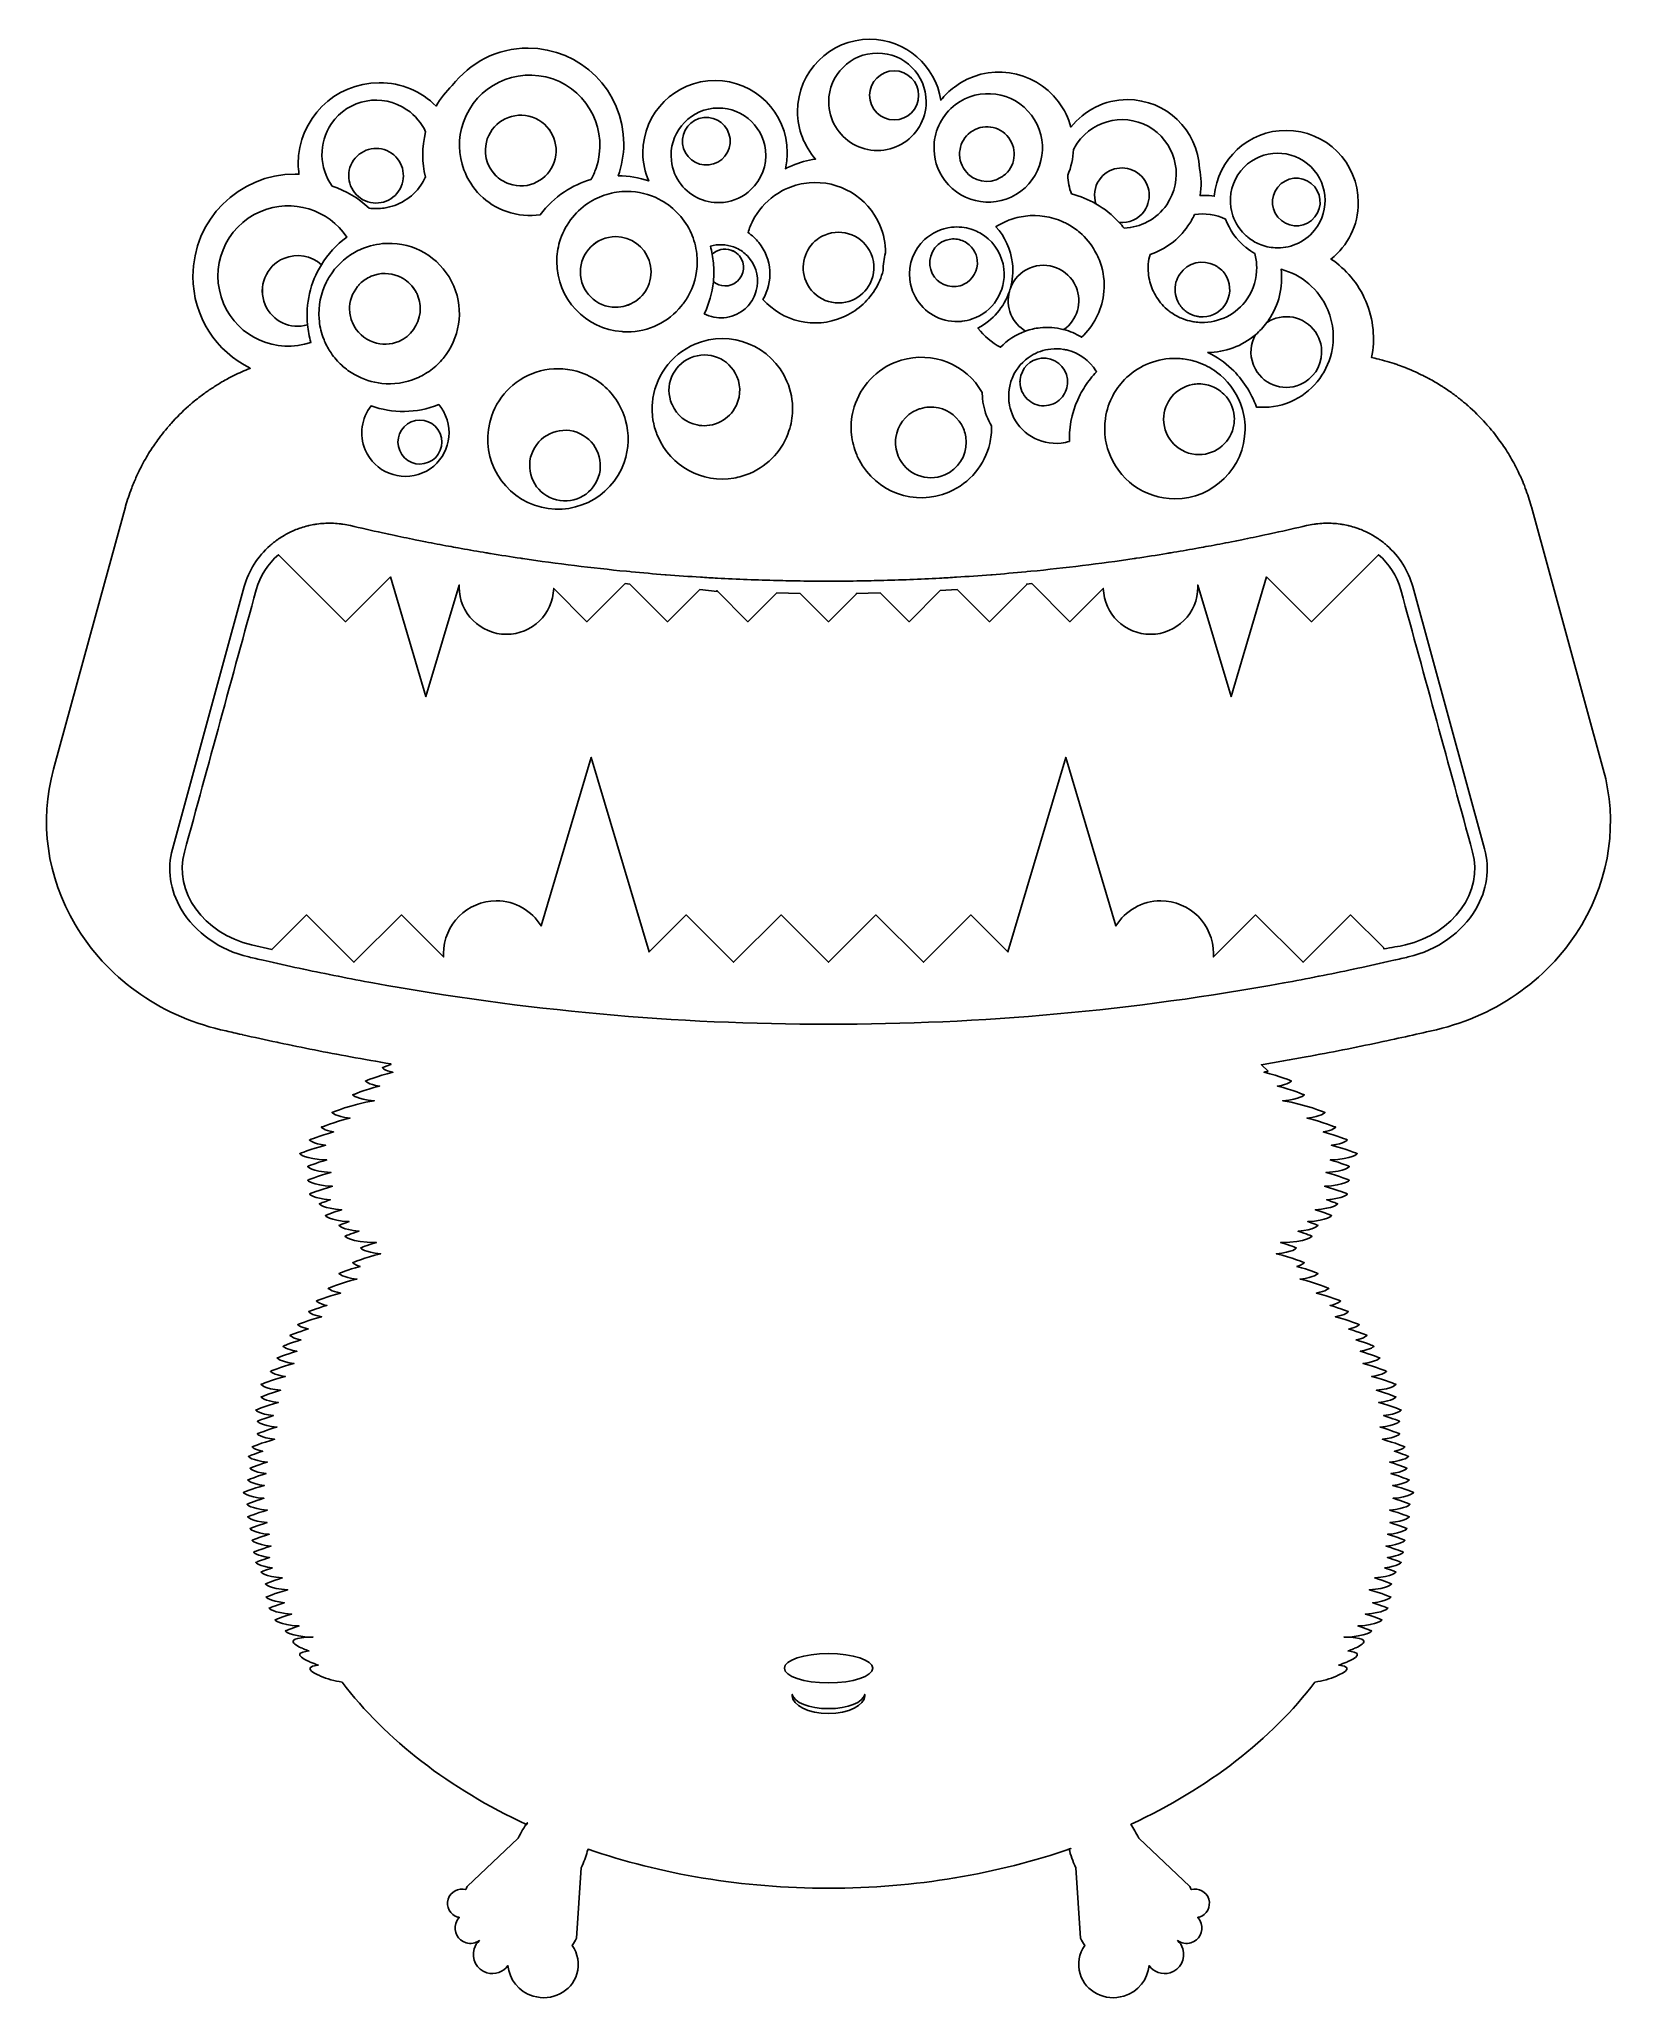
# Model space of a CAD drawing. Header units: centimetres. Extents: x -8.2 to 8.2, y -10.2 to 10.1.
import ezdxf

# ---------------------------------------------------------------- set-up
doc = ezdxf.new("R2010")
doc.units = ezdxf.units.CM
doc.header["$MEASUREMENT"] = 0
doc.layers.add('Camada 1', color=7, linetype='Continuous')

msp = doc.modelspace()

# ---------------------------------------------------------------- linework, layer by layer
at = {"layer": 'Camada 1'}
for points, knots in [([(4.5496, -0.54553), (4.53764, -0.54937), (4.52367, -0.55312), (4.50735, -0.55662), (4.50735, -0.55662), (4.67197, -0.5967), (4.79122, -0.64777), (4.79122, -0.64777), (4.79122, -0.64777), (4.79122, -0.64777), (4.76601, -0.68195), (4.64578, -0.70048), (4.64578, -0.70048), (4.80704, -0.74056), (4.92343, -0.7902), (4.92343, -0.7902), (4.92343, -0.7902), (4.92343, -0.7902), (4.8875, -0.8378), (4.7002, -0.8509), (4.7002, -0.8509), (4.93825, -0.88826), (5.13671, -0.97319), (5.13671, -0.97319), (5.13671, -0.97319), (5.13671, -0.97319), (5.10591, -1.01439), (4.95071, -1.03084), (4.95071, -1.03084), (5.1225, -1.07156), (5.2485, -1.12551), (5.2485, -1.12551), (5.2485, -1.12551), (5.2485, -1.12551), (5.22519, -1.15583), (5.12076, -1.17501), (5.12076, -1.17501), (5.26718, -1.21364), (5.37047, -1.25737), (5.37047, -1.25737), (5.37047, -1.25737), (5.37047, -1.25737), (5.34221, -1.29507), (5.20489, -1.3128), (5.20489, -1.3128), (5.36023, -1.35222), (5.47201, -1.3998), (5.47201, -1.3998), (5.47201, -1.3998), (5.47201, -1.3998), (5.42907, -1.45698), (5.19163, -1.46335), (5.19163, -1.46335), (5.31043, -1.49785), (5.39073, -1.53201), (5.39073, -1.53201), (5.39073, -1.53201), (5.39073, -1.53201), (5.35287, -1.58278), (5.1498, -1.59398), (5.1498, -1.59398), (5.29172, -1.63197), (5.39073, -1.67428), (5.39073, -1.67428), (5.39073, -1.67428), (5.39073, -1.67428), (5.35112, -1.72791), (5.13318, -1.73701), (5.13318, -1.73701), (5.27307, -1.77471), (5.37046, -1.81654), (5.37046, -1.81654), (5.37046, -1.81654), (5.37046, -1.81654), (5.33596, -1.86266), (5.15668, -1.87657), (5.15668, -1.87657), (5.22579, -1.89988), (5.26876, -1.91808), (5.26876, -1.91808), (5.26876, -1.91808), (5.26876, -1.91808), (5.23172, -1.96756), (5.03646, -1.9797), (5.03646, -1.9797), (5.14007, -2.011), (5.20807, -2.04005), (5.20807, -2.04005), (5.20807, -2.04005), (5.20807, -2.04005), (5.1696, -2.09225), (4.96029, -2.10247), (4.96029, -2.10247), (5.02511, -2.12467), (5.06565, -2.1416), (5.06565, -2.1416), (5.06565, -2.1416), (5.06565, -2.1416), (5.03229, -2.18663), (4.85986, -2.20132), (4.85986, -2.20132), (4.94783, -2.22945), (5.00453, -2.25339), (5.00453, -2.25339), (5.00453, -2.25339), (5.00453, -2.25339), (4.95677, -2.3179), (4.67912, -2.31758), (4.67912, -2.31758), (4.77749, -2.3479), (4.84213, -2.37539), (4.84213, -2.37539), (4.84213, -2.37539), (4.84213, -2.37539), (4.80861, -2.42055), (4.63393, -2.43527), (4.63393, -2.43527), (4.80125, -2.47565), (4.92341, -2.52772), (4.92341, -2.52772), (4.92341, -2.52772), (4.92341, -2.52772), (4.90806, -2.54783), (4.8474, -2.56556), (4.8474, -2.56556), (4.97705, -2.60181), (5.06565, -2.63967), (5.06565, -2.63967), (5.06565, -2.63967), (5.06565, -2.63967), (5.03469, -2.68102), (4.87965, -2.6973), (4.87965, -2.6973), (5.05144, -2.73818), (5.17744, -2.79199), (5.17744, -2.79199), (5.17744, -2.79199), (5.17744, -2.79199), (5.15413, -2.82247), (5.0497, -2.84163), (5.0497, -2.84163), (5.19612, -2.88029), (5.29941, -2.92402), (5.29941, -2.92402), (5.29941, -2.92402), (5.29941, -2.92402), (5.27928, -2.95085), (5.19098, -2.97), (5.19098, -2.97), (5.30467, -3.00352), (5.38066, -3.03578), (5.38066, -3.03578), (5.38066, -3.03578), (5.38066, -3.03578), (5.3564, -3.06737), (5.2467, -3.08655), (5.2467, -3.08655), (5.39087, -3.12486), (5.49242, -3.16796), (5.49242, -3.16796), (5.49242, -3.16796), (5.49242, -3.16796), (5.47213, -3.19479), (5.38415, -3.21379), (5.38415, -3.21379), (5.498, -3.24747), (5.57367, -3.27972), (5.57367, -3.27972), (5.57367, -3.27972), (5.57367, -3.27972), (5.55324, -3.30782), (5.45953, -3.32697), (5.45953, -3.32697), (5.57081, -3.35986), (5.64508, -3.39148), (5.64508, -3.39148), (5.64508, -3.39148), (5.64508, -3.39148), (5.61952, -3.42503), (5.50231, -3.44371), (5.50231, -3.44371), (5.62349, -3.47866), (5.70572, -3.51332), (5.70572, -3.51332), (5.70572, -3.51332), (5.70572, -3.51332), (5.67617, -3.55277), (5.53152, -3.5697), (5.53152, -3.5697), (5.67442, -3.60785), (5.77438, -3.65066), (5.77438, -3.65066), (5.77438, -3.65066), (5.77438, -3.65066), (5.74819, -3.68627), (5.62076, -3.70477), (5.62076, -3.70477), (5.76879, -3.74343), (5.87368, -3.78782), (5.87368, -3.78782), (5.87368, -3.78782), (5.87368, -3.78782), (5.84016, -3.83267), (5.66932, -3.84754), (5.66932, -3.84754), (5.79082, -3.88233), (5.87368, -3.91747), (5.87368, -3.91747), (5.87368, -3.91747), (5.87368, -3.91747), (5.8432, -3.95755), (5.6944, -3.9743), (5.6944, -3.9743), (5.83185, -4.01166), (5.9267, -4.05254), (5.9267, -4.05254), (5.9267, -4.05254), (5.9267, -4.05254), (5.89606, -4.09326), (5.74435, -4.10969), (5.74435, -4.10969), (5.84542, -4.14067), (5.91167, -4.16877), (5.91167, -4.16877), (5.91167, -4.16877), (5.91167, -4.16877), (5.87831, -4.21362), (5.70746, -4.22849), (5.70746, -4.22849), (5.82896, -4.26344), (5.91167, -4.29842), (5.91167, -4.29842), (5.91167, -4.29842), (5.91167, -4.29842), (5.88119, -4.3385), (5.73239, -4.3556), (5.73239, -4.3556), (5.86984, -4.39262), (5.96501, -4.43349), (5.96501, -4.43349), (5.96501, -4.43349), (5.96501, -4.43349), (5.94488, -4.46064), (5.85563, -4.47963), (5.85563, -4.47963), (5.94522, -4.50805), (6.003, -4.53247), (6.003, -4.53247), (6.003, -4.53247), (6.003, -4.53247), (5.97122, -4.57591), (5.80755, -4.59155), (5.80755, -4.59155), (5.91627, -4.6238), (5.98781, -4.65447), (5.98781, -4.65447), (5.98781, -4.65447), (5.98781, -4.65447), (5.95889, -4.69278), (5.81935, -4.71016), (5.81935, -4.71016), (5.93384, -4.74384), (6.01062, -4.77644), (6.01062, -4.77644), (6.01062, -4.77644), (6.01062, -4.77644), (5.98109, -4.81507), (5.83962, -4.83229), (5.83962, -4.83229), (5.968, -4.86838), (6.05629, -4.90606), (6.05629, -4.90606), (6.05629, -4.90606), (6.05629, -4.90606), (6.02179, -4.95204), (5.84267, -4.96612), (5.84267, -4.96612), (5.94869, -4.99806), (6.01798, -5.0279), (6.01798, -5.0279), (6.01798, -5.0279), (6.01798, -5.0279), (5.9843, -5.07373), (5.80801, -5.08796), (5.80801, -5.08796), (5.92885, -5.12275), (6.0106, -5.15757), (6.0106, -5.15757), (6.0106, -5.15757), (6.0106, -5.15757), (5.97806, -5.20181), (5.80941, -5.21697), (5.80941, -5.21697), (5.91688, -5.24922), (5.98777, -5.27954), (5.98777, -5.27954), (5.98777, -5.27954), (5.98777, -5.27954), (5.95504, -5.32378), (5.78642, -5.33878), (5.78642, -5.33878), (5.89421, -5.37119), (5.96493, -5.40135), (5.96493, -5.40135), (5.96493, -5.40135), (5.96493, -5.40135), (5.93284, -5.44479), (5.76948, -5.46027), (5.76948, -5.46027), (5.87822, -5.49268), (5.94961, -5.52335), (5.94961, -5.52335), (5.94961, -5.52335), (5.94961, -5.52335), (5.92103, -5.56103), (5.78403, -5.5786), (5.78403, -5.5786), (5.87105, -5.60638), (5.92661, -5.63001), (5.92661, -5.63001), (5.92661, -5.63001), (5.92661, -5.63001), (5.89753, -5.66864), (5.75609, -5.68589), (5.75609, -5.68589), (5.82829, -5.70981), (5.87359, -5.72899), (5.87359, -5.72899), (5.87359, -5.72899), (5.87359, -5.72899), (5.83753, -5.7764), (5.65343, -5.78982), (5.65343, -5.78982), (5.75865, -5.8216), (5.82763, -5.85112), (5.82763, -5.85112), (5.82763, -5.85112), (5.82763, -5.85112), (5.79072, -5.90046), (5.59562, -5.91242), (5.59562, -5.91242), (5.72863, -5.94914), (5.8198, -5.98809), (5.8198, -5.98809), (5.8198, -5.98809), (5.8198, -5.98809), (5.78882, -6.03008), (5.63139, -6.04622), (5.63139, -6.04622), (5.72735, -6.07622), (5.78961, -6.10242), (5.78961, -6.10242), (5.78961, -6.10242), (5.78961, -6.10242), (5.75241, -6.1519), (5.55715, -6.16404), (5.55715, -6.16404), (5.66044, -6.19547), (5.72847, -6.22455), (5.72847, -6.22455), (5.72847, -6.22455), (5.72847, -6.22455), (5.69, -6.27723), (5.47876, -6.28712), (5.47876, -6.28712), (5.5661, -6.3149), (5.62182, -6.33885), (5.62182, -6.33885), (5.62182, -6.33885), (5.62182, -6.33885), (5.57806, -6.39698), (5.33583, -6.4024), (5.33583, -6.4024), (5.7331, -6.40751), (5.43259, -6.52342), (5.43259, -6.52342), (5.43259, -6.52342), (5.41439, -6.53157), (5.39568, -6.53842), (5.37671, -6.54512), (5.37671, -6.54512), (5.60089, -6.56906), (5.36409, -6.6604), (5.36409, -6.6604), (5.36409, -6.6604), (5.33742, -6.67252), (5.30916, -6.68241), (5.28075, -6.6912), (5.28075, -6.6912), (5.48578, -6.71724), (5.25728, -6.80521), (5.25728, -6.80521), (5.25728, -6.80521), (5.18814, -6.83667), (5.112, -6.85601), (5.03392, -6.86749), (5.03392, -6.86749), (4.58249, -7.46267), (3.9268, -7.96858), (3.13323, -8.33815), (3.13323, -8.33815), (3.13323, -8.33815), (3.12913, -8.34098), (3.12913, -8.34098), (3.12913, -8.34098), (3.15863, -8.38329), (3.18546, -8.43147), (3.20991, -8.48346), (3.20991, -8.48346), (3.20991, -8.48346), (3.74, -8.98418), (3.74, -8.98418), (3.74, -8.98418), (3.74511, -8.99458), (3.74894, -9.00527), (3.7531, -9.01548), (3.7531, -9.01548), (3.83036, -8.99394), (3.9118, -9.03768), (3.93527, -9.11512), (3.93527, -9.11512), (3.95906, -9.19367), (3.91516, -9.27686), (3.83645, -9.30065), (3.83645, -9.30065), (3.83137, -9.30211), (3.82608, -9.30274), (3.82097, -9.30353), (3.82097, -9.30353), (3.8374, -9.32075), (3.85018, -9.34184), (3.85754, -9.36581), (3.85754, -9.36581), (3.88355, -9.45042), (3.8355, -9.53983), (3.7512, -9.5657), (3.7512, -9.5657), (3.70233, -9.58057), (3.65219, -9.57036), (3.61322, -9.54334), (3.61322, -9.54334), (3.61322, -9.54334), (3.61322, -9.54334), (3.6129, -9.54334), (3.6129, -9.54334), (3.63716, -9.56617), (3.65648, -9.59462), (3.66637, -9.62862), (3.66637, -9.62862), (3.69862, -9.73321), (3.63938, -9.84386), (3.53498, -9.87595), (3.53498, -9.87595), (3.45164, -9.90116), (3.36525, -9.86844), (3.31704, -9.80152), (3.31704, -9.80152), (3.30521, -9.94315), (3.20541, -10.07184), (3.05598, -10.11735), (3.05598, -10.11735), (2.86278, -10.17611), (2.66051, -10.07377), (2.60381, -9.88841), (2.60381, -9.88841), (2.57222, -9.78477), (2.59312, -9.67733), (2.65157, -9.59239), (2.65157, -9.59239), (2.63464, -9.56924), (2.61963, -9.54418), (2.6067, -9.5172), (2.6067, -9.5172), (2.6067, -9.5172), (2.55913, -8.78975), (2.55913, -8.78975), (2.55913, -8.78975), (2.5277, -8.72284), (2.50354, -8.6569), (2.49063, -8.5943), (2.49063, -8.5943), (2.49063, -8.5943), (2.50899, -8.59052), (2.50899, -8.59052), (2.50899, -8.59052), (1.75162, -8.8533), (0.90001, -9.00084), (-0.00032, -9.00084), (-0.00032, -9.00084), (-0.89239, -9.00084), (-1.7367, -8.8559), (-2.48896, -8.59751), (-2.48896, -8.59751), (-2.48896, -8.59751), (-2.49714, -8.62069), (-2.49714, -8.62069), (-2.49714, -8.62069), (-2.5109, -8.6753), (-2.53254, -8.73216), (-2.55961, -8.78976), (-2.55961, -8.78976), (-2.55961, -8.78976), (-2.60718, -9.51721), (-2.60718, -9.51721), (-2.60718, -9.51721), (-2.61993, -9.5442), (-2.63512, -9.56925), (-2.65203, -9.5924), (-2.65203, -9.5924), (-2.59361, -9.67736), (-2.57268, -9.78478), (-2.6043, -9.88842), (-2.6043, -9.88842), (-2.66082, -10.07379), (-2.86327, -10.17613), (-3.05631, -10.11736), (-3.05631, -10.11736), (-3.20591, -10.07185), (-3.30555, -9.94316), (-3.31737, -9.80153), (-3.31737, -9.80153), (-3.36558, -9.86842), (-3.45212, -9.90117), (-3.53531, -9.87596), (-3.53531, -9.87596), (-3.6399, -9.84387), (-3.69914, -9.73322), (-3.66689, -9.62863), (-3.66689, -9.62863), (-3.65684, -9.59463), (-3.63736, -9.56621), (-3.61342, -9.54335), (-3.61342, -9.54335), (-3.61358, -9.54335), (-3.61358, -9.54335), (-3.61358, -9.54303), (-3.61358, -9.54303), (-3.65271, -9.57034), (-3.70267, -9.58055), (-3.75153, -9.56568), (-3.75153, -9.56568), (-3.83599, -9.5398), (-3.88406, -9.45043), (-3.85802, -9.36579), (-3.85802, -9.36579), (-3.85066, -9.34185), (-3.83773, -9.32076), (-3.8213, -9.30351), (-3.8213, -9.30351), (-3.82641, -9.30272), (-3.83183, -9.30205), (-3.83694, -9.30063), (-3.83694, -9.30063), (-3.91549, -9.27687), (-3.95957, -9.19366), (-3.93576, -9.1151), (-3.93576, -9.1151), (-3.91213, -9.03766), (-3.83088, -8.99392), (-3.75359, -9.01546), (-3.75359, -9.01546), (-3.74928, -9.00525), (-3.7456, -8.99456), (-3.74049, -8.98416), (-3.74049, -8.98416), (-3.74049, -8.98416), (-3.2104, -8.48344), (-3.2104, -8.48344), (-3.2104, -8.48344), (-3.18243, -8.42407), (-3.15142, -8.36962), (-3.11684, -8.32329), (-3.11684, -8.32329), (-3.11684, -8.32329), (-3.1251, -8.34197), (-3.1251, -8.34197), (-3.1251, -8.34197), (-3.92247, -7.97208), (-4.58129, -7.46472), (-5.03444, -6.86747), (-5.03444, -6.86747), (-5.11217, -6.85599), (-5.18867, -6.83667), (-5.25764, -6.80519), (-5.25764, -6.80519), (-5.25764, -6.80519), (-5.48629, -6.71724), (-5.28127, -6.69118), (-5.28127, -6.69118), (-5.30969, -6.6824), (-5.33797, -6.6725), (-5.3643, -6.66038), (-5.3643, -6.66038), (-5.3643, -6.66038), (-5.60155, -6.56905), (-5.3774, -6.5451), (-5.3774, -6.5451), (-5.39608, -6.53841), (-5.41476, -6.53153), (-5.43296, -6.5234), (-5.43296, -6.5234), (-5.43296, -6.5234), (-5.73361, -6.40749), (-5.33636, -6.40238), (-5.33636, -6.40238), (-5.57856, -6.39696), (-5.62232, -6.33883), (-5.62232, -6.33883), (-5.62232, -6.33883), (-5.62232, -6.33883), (-5.5661, -6.31489), (-5.47926, -6.2871), (-5.47926, -6.2871), (-5.6905, -6.2772), (-5.72897, -6.22453), (-5.72897, -6.22453), (-5.72897, -6.22453), (-5.72897, -6.22453), (-5.66097, -6.19545), (-5.55733, -6.16402), (-5.55733, -6.16402), (-5.75291, -6.15188), (-5.78995, -6.1024), (-5.78995, -6.1024), (-5.78995, -6.1024), (-5.78995, -6.1024), (-5.72738, -6.07621), (-5.63189, -6.0462), (-5.63189, -6.0462), (-5.78932, -6.03006), (-5.8203, -5.98807), (-5.8203, -5.98807), (-5.8203, -5.98807), (-5.8203, -5.98807), (-5.72897, -5.9491), (-5.59612, -5.9124), (-5.59612, -5.9124), (-5.79107, -5.90044), (-5.82795, -5.8511), (-5.82795, -5.8511), (-5.82795, -5.8511), (-5.82795, -5.8511), (-5.75897, -5.82157), (-5.65375, -5.7898), (-5.65375, -5.7898), (-5.83816, -5.77639), (-5.87378, -5.72897), (-5.87378, -5.72897), (-5.87378, -5.72897), (-5.87378, -5.72897), (-5.82859, -5.70979), (-5.75641, -5.68587), (-5.75641, -5.68587), (-5.89804, -5.66862), (-5.92709, -5.62999), (-5.92709, -5.62999), (-5.92709, -5.62999), (-5.92709, -5.62999), (-5.87153, -5.60634), (-5.78451, -5.57858), (-5.78451, -5.57858), (-5.92151, -5.56101), (-5.94993, -5.52333), (-5.94993, -5.52333), (-5.94993, -5.52333), (-5.94993, -5.52333), (-5.87839, -5.49266), (-5.76999, -5.46025), (-5.76999, -5.46025), (-5.93332, -5.44477), (-5.96525, -5.40133), (-5.96525, -5.40133), (-5.96525, -5.40133), (-5.96525, -5.40133), (-5.89437, -5.37114), (-5.78692, -5.33876), (-5.78692, -5.33876), (-5.95554, -5.32376), (-5.98824, -5.27952), (-5.98824, -5.27952), (-5.98824, -5.27952), (-5.98824, -5.27952), (-5.91736, -5.2492), (-5.80959, -5.21695), (-5.80959, -5.21695), (-5.97834, -5.20179), (-6.01078, -5.15755), (-6.01078, -5.15755), (-6.01078, -5.15755), (-6.01078, -5.15755), (-5.92886, -5.12276), (-5.808, -5.08794), (-5.808, -5.08794), (-5.98442, -5.07373), (-6.01858, -5.02788), (-6.01858, -5.02788), (-6.01858, -5.02788), (-6.01858, -5.02788), (-5.94881, -4.99803), (-5.84295, -4.9661), (-5.84295, -4.9661), (-6.0221, -4.95205), (-6.05657, -4.90604), (-6.05657, -4.90604), (-6.05657, -4.90604), (-6.05657, -4.90604), (-5.96844, -4.86836), (-5.8399, -4.83227), (-5.8399, -4.83227), (-5.98153, -4.81505), (-6.01074, -4.77642), (-6.01074, -4.77642), (-6.01074, -4.77642), (-6.01074, -4.77642), (-5.93425, -4.74385), (-5.81979, -4.71014), (-5.81979, -4.71014), (-5.95933, -4.69276), (-5.98822, -4.65445), (-5.98822, -4.65445), (-5.98822, -4.65445), (-5.98822, -4.65445), (-5.91639, -4.62378), (-5.80796, -4.59153), (-5.80796, -4.59153), (-5.97145, -4.57587), (-6.00322, -4.53245), (-6.00322, -4.53245), (-6.00322, -4.53245), (-6.00322, -4.53245), (-5.94528, -4.50803), (-5.85569, -4.47961), (-5.85569, -4.47961), (-5.94509, -4.46061), (-5.96523, -4.43347), (-5.96523, -4.43347), (-5.96523, -4.43347), (-5.96523, -4.43347), (-5.87024, -4.39259), (-5.73261, -4.35558), (-5.73261, -4.35558), (-5.88157, -4.33849), (-5.91192, -4.2984), (-5.91192, -4.2984), (-5.91192, -4.2984), (-5.91192, -4.2984), (-5.82905, -4.26345), (-5.70771, -4.22847), (-5.70771, -4.22847), (-5.87871, -4.2136), (-5.91192, -4.16875), (-5.91192, -4.16875), (-5.91192, -4.16875), (-5.91192, -4.16875), (-5.8458, -4.14062), (-5.74476, -4.10967), (-5.74476, -4.10967), (-5.89645, -4.09324), (-5.92711, -4.05252), (-5.92711, -4.05252), (-5.92711, -4.05252), (-5.92711, -4.05252), (-5.83228, -4.01164), (-5.69462, -3.97428), (-5.69462, -3.97428), (-5.84358, -3.95751), (-5.87377, -3.91745), (-5.87377, -3.91745), (-5.87377, -3.91745), (-5.87377, -3.91745), (-5.79106, -3.88234), (-5.66956, -3.84752), (-5.66956, -3.84752), (-5.8404, -3.83265), (-5.87377, -3.7878), (-5.87377, -3.7878), (-5.87377, -3.7878), (-5.87377, -3.7878), (-5.76902, -3.7434), (-5.62117, -3.70475), (-5.62117, -3.70475), (-5.74843, -3.68626), (-5.77476, -3.65064), (-5.77476, -3.65064), (-5.77476, -3.65064), (-5.77476, -3.65064), (-5.67464, -3.60786), (-5.53193, -3.56968), (-5.53193, -3.56968), (-5.67642, -3.55275), (-5.70597, -3.5133), (-5.70597, -3.5133), (-5.70597, -3.5133), (-5.70597, -3.5133), (-5.62374, -3.47864), (-5.50224, -3.44369), (-5.50224, -3.44369), (-5.62009, -3.42501), (-5.64498, -3.39146), (-5.64498, -3.39146), (-5.64498, -3.39146), (-5.64498, -3.39146), (-5.57121, -3.35987), (-5.45977, -3.32695), (-5.45977, -3.32695), (-5.55335, -3.30777), (-5.5741, -3.2797), (-5.5741, -3.2797), (-5.5741, -3.2797), (-5.5741, -3.2797), (-5.49795, -3.24745), (-5.3841, -3.21377), (-5.3841, -3.21377), (-5.47255, -3.19475), (-5.49253, -3.16794), (-5.49253, -3.16794), (-5.49253, -3.16794), (-5.49253, -3.16794), (-5.39146, -3.12484), (-5.24697, -3.08653), (-5.24697, -3.08653), (-5.35683, -3.06735), (-5.38093, -3.03576), (-5.38093, -3.03576), (-5.38093, -3.03576), (-5.38093, -3.03576), (-5.3051, -3.00348), (-5.19125, -2.96998), (-5.19125, -2.96998), (-5.2797, -2.9508), (-5.29968, -2.924), (-5.29968, -2.924), (-5.29968, -2.924), (-5.29968, -2.924), (-5.19636, -2.88026), (-5.04997, -2.84161), (-5.04997, -2.84161), (-5.1544, -2.82245), (-5.17771, -2.79197), (-5.17771, -2.79197), (-5.17771, -2.79197), (-5.17771, -2.79197), (-5.05174, -2.73815), (-4.88008, -2.69728), (-4.88008, -2.69728), (-5.03513, -2.68101), (-5.06611, -2.63965), (-5.06611, -2.63965), (-5.06611, -2.63965), (-5.06611, -2.63965), (-4.97734, -2.60179), (-4.84783, -2.56554), (-4.84783, -2.56554), (-4.90866, -2.54781), (-4.92384, -2.5277), (-4.92384, -2.5277), (-4.92384, -2.5277), (-4.92384, -2.5277), (-4.80168, -2.47563), (-4.63436, -2.43525), (-4.63436, -2.43525), (-4.80856, -2.42054), (-4.84224, -2.37537), (-4.84224, -2.37537), (-4.84224, -2.37537), (-4.84224, -2.37537), (-4.77789, -2.34791), (-4.67939, -2.31756), (-4.67939, -2.31756), (-4.9572, -2.31788), (-5.00512, -2.25337), (-5.00512, -2.25337), (-5.00512, -2.25337), (-5.00512, -2.25337), (-4.94829, -2.22943), (-4.86, -2.2013), (-4.86, -2.2013), (-5.03277, -2.18662), (-5.06614, -2.14158), (-5.06614, -2.14158), (-5.06614, -2.14158), (-5.06614, -2.14158), (-5.02558, -2.12465), (-4.96076, -2.10245), (-4.96076, -2.10245), (-5.17007, -2.09221), (-5.20809, -2.04003), (-5.20809, -2.04003), (-5.20809, -2.04003), (-5.20809, -2.04003), (-5.14054, -2.01095), (-5.03693, -1.97968), (-5.03693, -1.97968), (-5.23219, -1.96754), (-5.26908, -1.91806), (-5.26908, -1.91806), (-5.26908, -1.91806), (-5.26908, -1.91806), (-5.22598, -1.89986), (-5.15716, -1.87655), (-5.15716, -1.87655), (-5.33599, -1.86266), (-5.37097, -1.81652), (-5.37097, -1.81652), (-5.37097, -1.81652), (-5.37097, -1.81652), (-5.27358, -1.77469), (-5.13388, -1.73699), (-5.13388, -1.73699), (-5.35166, -1.72789), (-5.39111, -1.67426), (-5.39111, -1.67426), (-5.39111, -1.67426), (-5.39111, -1.67426), (-5.29229, -1.63193), (-5.15034, -1.59396), (-5.15034, -1.59396), (-5.35343, -1.58277), (-5.39111, -1.53199), (-5.39111, -1.53199), (-5.39111, -1.53199), (-5.39111, -1.53199), (-5.31097, -1.49783), (-5.19201, -1.46333), (-5.19201, -1.46333), (-5.42958, -1.45695), (-5.47239, -1.39978), (-5.47239, -1.39978), (-5.47239, -1.39978), (-5.47239, -1.39978), (-5.36095, -1.35221), (-5.20543, -1.31278), (-5.20543, -1.31278), (-5.34243, -1.29505), (-5.37101, -1.25735), (-5.37101, -1.25735), (-5.37101, -1.25735), (-5.37101, -1.25735), (-5.26769, -1.21361), (-5.1213, -1.17499), (-5.1213, -1.17499), (-5.22589, -1.15581), (-5.24904, -1.12549), (-5.24904, -1.12549), (-5.24904, -1.12549), (-5.24904, -1.12549), (-5.12307, -1.07154), (-4.95128, -1.03082), (-4.95128, -1.03082), (-5.10633, -1.01436), (-5.13747, -0.97317), (-5.13747, -0.97317), (-5.13747, -0.97317), (-5.13747, -0.97317), (-4.93885, -0.88824), (-4.70046, -0.85088), (-4.70046, -0.85088), (-4.88792, -0.83778), (-4.92401, -0.79018), (-4.92401, -0.79018), (-4.92401, -0.79018), (-4.92401, -0.79018), (-4.80728, -0.74054), (-4.6462, -0.70046), (-4.6462, -0.70046), (-4.76643, -0.68194), (-4.79183, -0.64775), (-4.79183, -0.64775), (-4.79183, -0.64775), (-4.79183, -0.64775), (-4.67256, -0.59666), (-4.50796, -0.5566), (-4.50796, -0.5566), (-4.59657, -0.5376), (-4.61655, -0.51062), (-4.61655, -0.51062), (-4.61655, -0.51062), (-4.61655, -0.51062), (-4.58432, -0.49684), (-4.53024, -0.47792), (-4.53024, -0.47792), (-4.53024, -0.47792), (-4.52921, -0.47025), (-4.52921, -0.47025), (-4.52921, -0.47025), (-4.66841, -0.44694), (-4.80737, -0.42257), (-4.94609, -0.39712), (-4.94609, -0.39712), (-5.07335, -0.37378), (-5.19885, -0.35002), (-5.32082, -0.32558), (-5.32082, -0.32558), (-5.44168, -0.30195), (-5.56352, -0.2769), (-5.68296, -0.25134), (-5.68296, -0.25134), (-5.69079, -0.24988), (-5.69831, -0.2483), (-5.70563, -0.24703), (-5.70563, -0.24703), (-5.82506, -0.22147), (-5.9445, -0.1953), (-6.06184, -0.16848), (-6.06184, -0.16848), (-6.06184, -0.16848), (-6.06228, -0.16845), (-6.06228, -0.16845), (-6.06228, -0.16845), (-6.06228, -0.16845), (-6.06466, -0.16781), (-6.06466, -0.16781), (-6.06466, -0.16781), (-6.0653, -0.16781), (-6.06641, -0.16781), (-6.06707, -0.16717), (-6.06707, -0.16717), (-6.06707, -0.16717), (-6.09549, -0.16111), (-6.09549, -0.16111), (-6.09549, -0.16111), (-6.09549, -0.16111), (-6.13333, -0.15251), (-6.13333, -0.15251), (-6.13333, -0.15251), (-6.18664, -0.14037), (-6.23967, -0.12825), (-6.29266, -0.1161), (-6.29266, -0.1161), (-6.93004, 0.034), (-7.47783, 0.43026), (-7.79671, 0.97123), (-7.79671, 0.97123), (-8.08939, 1.46746), (-8.16792, 2.03763), (-8.01896, 2.57842), (-8.01896, 2.57842), (-8.01896, 2.57842), (-7.5299, 4.36714), (-7.5299, 4.36714), (-7.5299, 4.36714), (-7.5299, 4.36714), (-7.27619, 5.29334), (-7.27619, 5.29334), (-7.27619, 5.29334), (-7.27619, 5.29334), (-7.27508, 5.29781), (-7.27508, 5.29781), (-7.27508, 5.29781), (-7.27508, 5.29781), (-7.27381, 5.30133), (-7.27381, 5.30133), (-7.27381, 5.30133), (-7.25656, 5.36232), (-7.23661, 5.4233), (-7.21089, 5.49022), (-7.21089, 5.49022), (-7.2029, 5.51115), (-7.19462, 5.53189), (-7.18599, 5.5525), (-7.18599, 5.5525), (-7.16953, 5.59145), (-7.15167, 5.63121), (-7.13363, 5.66826), (-7.13363, 5.66826), (-7.1231, 5.689), (-7.1127, 5.70977), (-7.10217, 5.72988), (-7.10217, 5.72988), (-7.07423, 5.78306), (-7.04404, 5.83495), (-7.01404, 5.88125), (-7.01404, 5.88125), (-6.99137, 5.9167), (-6.97205, 5.94385), (-6.962, 5.9579), (-6.962, 5.9579), (-6.95001, 5.97515), (-6.93295, 5.99941), (-6.91202, 6.02688), (-6.91202, 6.02688), (-6.91202, 6.02688), (-6.90914, 6.0299), (-6.90914, 6.0299), (-6.90914, 6.0299), (-6.88887, 6.05689), (-6.86779, 6.08292), (-6.84559, 6.10909), (-6.84559, 6.10909), (-6.84559, 6.10909), (-6.84273, 6.11293), (-6.84273, 6.11293), (-6.84273, 6.11293), (-6.84273, 6.11293), (-6.83937, 6.11661), (-6.83937, 6.11661), (-6.83937, 6.11661), (-6.82738, 6.13066), (-6.81543, 6.14407), (-6.80299, 6.15796), (-6.80299, 6.15796), (-6.74629, 6.22135), (-6.68594, 6.28123), (-6.62432, 6.336), (-6.62432, 6.336), (-6.62305, 6.33664), (-6.62194, 6.33793), (-6.6208, 6.3392), (-6.6208, 6.3392), (-6.6085, 6.34941), (-6.59686, 6.36042), (-6.58471, 6.37016), (-6.58471, 6.37016), (-6.55613, 6.3941), (-6.53283, 6.41215), (-6.51941, 6.42252), (-6.51941, 6.42252), (-6.51941, 6.42252), (-6.51589, 6.42509), (-6.51589, 6.42509), (-6.51589, 6.42509), (-6.4993, 6.4385), (-6.48237, 6.45128), (-6.4648, 6.46404), (-6.4648, 6.46404), (-6.43525, 6.48671), (-6.40477, 6.50812), (-6.37299, 6.52728), (-6.37299, 6.52728), (-6.34217, 6.54771), (-6.31057, 6.56784), (-6.27687, 6.58731), (-6.27687, 6.58731), (-6.2566, 6.59882), (-6.23615, 6.61046), (-6.21348, 6.62276), (-6.21348, 6.62276), (-6.21348, 6.62276), (-6.21173, 6.62371), (-6.21173, 6.62371), (-6.21173, 6.62371), (-6.21173, 6.62371), (-6.20932, 6.62498), (-6.20932, 6.62498), (-6.20932, 6.62498), (-6.19143, 6.63424), (-6.17323, 6.64382), (-6.15376, 6.65371), (-6.15376, 6.65371), (-6.09947, 6.68054), (-6.04375, 6.70546), (-5.98964, 6.72684), (-5.98964, 6.72684), (-5.98789, 6.72763), (-5.9858, 6.72843), (-5.98406, 6.72922), (-5.98406, 6.72922), (-6.33485, 6.90151), (-6.5774, 7.26187), (-6.5774, 7.6797), (-6.5774, 7.6797), (-6.5774, 8.26488), (-6.10335, 8.73925), (-5.51833, 8.73925), (-5.51833, 8.73925), (-5.50523, 8.73925), (-5.4928, 8.73764), (-5.47986, 8.73732), (-5.47986, 8.73732), (-5.48433, 8.77277), (-5.48769, 8.809), (-5.48769, 8.84591), (-5.48769, 8.84591), (-5.48766, 9.30877), (-5.11213, 9.68413), (-4.64943, 9.68413), (-4.64943, 9.68413), (-4.41982, 9.68413), (-4.21242, 9.59184), (-4.06089, 9.4427), (-4.06089, 9.4427), (-4.01459, 9.52157), (-3.95887, 9.59248), (-3.89484, 9.65442), (-3.89484, 9.65442), (-3.71379, 9.88993), (-3.42989, 10.04241), (-3.10993, 10.04241), (-3.10993, 10.04241), (-2.56275, 10.04241), (-2.11872, 9.59886), (-2.11872, 9.05152), (-2.11872, 9.05152), (-2.11872, 8.93561), (-2.13997, 8.82448), (-2.17653, 8.72084), (-2.17653, 8.72084), (-2.0662, 8.72036), (-1.96018, 8.70089), (-1.86104, 8.66721), (-1.86104, 8.66721), (-1.89954, 8.75709), (-1.92092, 8.8561), (-1.92092, 8.96018), (-1.92092, 8.96018), (-1.92092, 9.37259), (-1.58627, 9.7071), (-1.17416, 9.7071), (-1.17416, 9.7071), (-0.7616, 9.7071), (-0.42692, 9.37259), (-0.42692, 8.96018), (-0.42692, 8.96018), (-0.42692, 8.90271), (-0.43409, 8.84715), (-0.44655, 8.79349), (-0.44655, 8.79349), (-0.42467, 8.8045), (-0.40247, 8.81503), (-0.37982, 8.82479), (-0.37982, 8.82479), (-0.2992, 8.85927), (-0.21618, 8.88146), (-0.13296, 8.89345), (-0.13296, 8.89345), (-0.24922, 9.02503), (-0.32026, 9.19746), (-0.32026, 9.38698), (-0.32026, 9.38698), (-0.32027, 9.79957), (0.01406, 10.13393), (0.42665, 10.13393), (0.42665, 10.13393), (0.79945, 10.13393), (1.10761, 9.86059), (1.16365, 9.5034), (1.16365, 9.5034), (1.20291, 9.55322), (1.24893, 9.59873), (1.30221, 9.63879), (1.30221, 9.63879), (1.64135, 9.89491), (2.12403, 9.82656), (2.37994, 9.48777), (2.37994, 9.48777), (2.44159, 9.40633), (2.48307, 9.31693), (2.50818, 9.22432), (2.50818, 9.22432), (2.64484, 9.39741), (2.85608, 9.50899), (3.09384, 9.50899), (3.09384, 9.50899), (3.49458, 9.50899), (3.82062, 9.1935), (3.83899, 8.79768), (3.83899, 8.79768), (3.85862, 8.70555), (3.86103, 8.61025), (3.84616, 8.51603), (3.84616, 8.51603), (3.85942, 8.51682), (3.87299, 8.51825), (3.88654, 8.51825), (3.88654, 8.51825), (3.92263, 8.51825), (3.95777, 8.51473), (3.99259, 8.50962), (3.99259, 8.50962), (4.02564, 8.89155), (4.3456, 9.19121), (4.73615, 9.19121), (4.73615, 9.19121), (5.14874, 9.19121), (5.48291, 8.85704), (5.48291, 8.44432), (5.48291, 8.44432), (5.48291, 8.20707), (5.37226, 7.99614), (5.19967, 7.85946), (5.19967, 7.85946), (5.35456, 7.75553), (5.4818, 7.60784), (5.55987, 7.42359), (5.55987, 7.42359), (5.64179, 7.23232), (5.65822, 7.0292), (5.62022, 6.83952), (5.62022, 6.83952), (5.64001, 6.83537), (5.66668, 6.82978), (5.69748, 6.82195), (5.69748, 6.82195), (5.69748, 6.82195), (5.70179, 6.82131), (5.70179, 6.82131), (5.70179, 6.82131), (5.70179, 6.82131), (5.70515, 6.82004), (5.70515, 6.82004), (5.70515, 6.82004), (5.72446, 6.81525), (5.74172, 6.8111), (5.75513, 6.80663), (5.75513, 6.80663), (5.79027, 6.79689), (5.82268, 6.78716), (5.85506, 6.77694), (5.85506, 6.77694), (5.85506, 6.77694), (5.85921, 6.77501), (5.85921, 6.77501), (5.85921, 6.77501), (5.85921, 6.77501), (5.86352, 6.77374), (5.86352, 6.77374), (5.86352, 6.77374), (5.87839, 6.76895), (5.89194, 6.76384), (5.90855, 6.75794), (5.90855, 6.75794), (5.90855, 6.75794), (5.94768, 6.74405), (5.94768, 6.74405), (5.94768, 6.74405), (5.94768, 6.74405), (5.96633, 6.73606), (5.96633, 6.73606), (5.96633, 6.73606), (5.97321, 6.73365), (5.97943, 6.73109), (5.98551, 6.7287), (5.98551, 6.7287), (5.98551, 6.7287), (5.98681, 6.72806), (5.98792, 6.72743), (5.98792, 6.72743), (5.98903, 6.72743), (5.98967, 6.72679), (5.98967, 6.72679), (5.98967, 6.72679), (6.04587, 6.70427), (6.1008, 6.67922), (6.15458, 6.65255), (6.15458, 6.65255), (6.15458, 6.65255), (6.15699, 6.65112), (6.15699, 6.65112), (6.15699, 6.65112), (6.15699, 6.65112), (6.15874, 6.65064), (6.15874, 6.65064), (6.15874, 6.65064), (6.17628, 6.64217), (6.19274, 6.63291), (6.20983, 6.62365), (6.20983, 6.62365), (6.21047, 6.62365), (6.21113, 6.62317), (6.21224, 6.6227), (6.21224, 6.6227), (6.21303, 6.6227), (6.21335, 6.62206), (6.21415, 6.62206), (6.21415, 6.62206), (6.2563, 6.59939), (6.29781, 6.5743), (6.3403, 6.54763), (6.3403, 6.54763), (6.35004, 6.54205), (6.35946, 6.53599), (6.36824, 6.52974), (6.36824, 6.52974), (6.36824, 6.52974), (6.38451, 6.52016), (6.38451, 6.52016), (6.38451, 6.52016), (6.38451, 6.52016), (6.41055, 6.50246), (6.41055, 6.50246), (6.41055, 6.50246), (6.42764, 6.49079), (6.44455, 6.47867), (6.4618, 6.46589), (6.4618, 6.46589), (6.49342, 6.44258), (6.52583, 6.41832), (6.55615, 6.39342), (6.55615, 6.39342), (6.55615, 6.39342), (6.5603, 6.38958), (6.5603, 6.38958), (6.5603, 6.38958), (6.5603, 6.38958), (6.56236, 6.38847), (6.56236, 6.38847), (6.56236, 6.38847), (6.56892, 6.38241), (6.57641, 6.37683), (6.58279, 6.37077), (6.58279, 6.37077), (6.59509, 6.36085), (6.60658, 6.35066), (6.6184, 6.34026), (6.6184, 6.34026), (6.68116, 6.28549), (6.74215, 6.22514), (6.7993, 6.16095), (6.7993, 6.16095), (6.7993, 6.16095), (6.80171, 6.15791), (6.80171, 6.15791), (6.80171, 6.15791), (6.80171, 6.15791), (6.80444, 6.15553), (6.80444, 6.15553), (6.80444, 6.15553), (6.8177, 6.14085), (6.83063, 6.12632), (6.84325, 6.11097), (6.84325, 6.11097), (6.84325, 6.11097), (6.84531, 6.10859), (6.84531, 6.10859), (6.84531, 6.10859), (6.84531, 6.10859), (6.84706, 6.10666), (6.84706, 6.10666), (6.84706, 6.10666), (6.86783, 6.0824), (6.88587, 6.05909), (6.905, 6.03464), (6.905, 6.03464), (6.905, 6.03464), (6.905, 6.03416), (6.905, 6.03416), (6.905, 6.03416), (6.9055, 6.03416), (6.90614, 6.03352), (6.90614, 6.03289), (6.90614, 6.03289), (6.90614, 6.03225), (6.90675, 6.03225), (6.90741, 6.03178), (6.90741, 6.03178), (6.93056, 6.00193), (6.94876, 5.97556), (6.96329, 5.95497), (6.96329, 5.95497), (6.97686, 5.93597), (6.99348, 5.91282), (7.01216, 5.88377), (7.01216, 5.88377), (7.04346, 5.8349), (7.07315, 5.78302), (7.10125, 5.7305), (7.10125, 5.7305), (7.10125, 5.7305), (7.10236, 5.72875), (7.10236, 5.72875), (7.10236, 5.72875), (7.10236, 5.72875), (7.103, 5.72764), (7.103, 5.72764), (7.103, 5.72764), (7.1121, 5.71039), (7.12073, 5.69221), (7.12917, 5.67576), (7.12917, 5.67576), (7.12917, 5.67512), (7.12917, 5.67512), (7.13012, 5.67465), (7.13012, 5.67465), (7.1501, 5.63298), (7.16957, 5.59035), (7.18711, 5.54786), (7.18711, 5.54786), (7.18711, 5.54786), (7.18825, 5.54466), (7.18825, 5.54466), (7.18825, 5.54466), (7.18825, 5.54466), (7.18968, 5.54146), (7.18968, 5.54146), (7.18968, 5.54146), (7.19767, 5.52326), (7.20468, 5.50505), (7.21093, 5.48846), (7.21093, 5.48846), (7.23535, 5.42459), (7.25533, 5.36408), (7.27271, 5.30325), (7.27271, 5.30325), (7.27271, 5.30325), (7.27385, 5.29828), (7.27385, 5.29828), (7.27385, 5.29828), (7.27385, 5.29828), (7.2756, 5.29333), (7.2756, 5.29333), (7.2756, 5.29333), (7.2756, 5.29333), (8.01773, 2.58095), (8.01773, 2.58095), (8.01773, 2.58095), (8.16764, 2.03935), (8.08941, 1.46806), (7.79611, 0.97056), (7.79611, 0.97056), (7.47694, 0.43025), (6.92881, 0.03399), (6.29269, -0.11611), (6.29269, -0.11611), (6.11227, -0.15794), (5.91764, -0.20139), (5.69635, -0.2488), (5.69635, -0.2488), (5.57197, -0.27497), (5.44648, -0.30068), (5.32017, -0.32558), (5.32017, -0.32558), (5.19724, -0.35003), (5.07032, -0.37445), (4.94036, -0.39823), (4.94036, -0.39823), (4.78701, -0.4263), (4.63334, -0.45305), (4.47935, -0.4785), (4.47935, -0.4785), (4.47935, -0.4785), (4.5496, -0.54553), (4.5496, -0.54553)], [0, 0, 0, 0, 0.00260417, 0.00260417, 0.00260417, 0.00260417, 0.00520833, 0.00520833, 0.00520833, 0.00520833, 0.0078125, 0.0078125, 0.0078125, 0.0078125, 0.01041667, 0.01041667, 0.01041667, 0.01041667, 0.01302083, 0.01302083, 0.01302083, 0.01302083, 0.015625, 0.015625, 0.015625, 0.015625, 0.01822917, 0.01822917, 0.01822917, 0.01822917, 0.02083333, 0.02083333, 0.02083333, 0.02083333, 0.0234375, 0.0234375, 0.0234375, 0.0234375, 0.02604167, 0.02604167, 0.02604167, 0.02604167, 0.02864583, 0.02864583, 0.02864583, 0.02864583, 0.03125, 0.03125, 0.03125, 0.03125, 0.03385417, 0.03385417, 0.03385417, 0.03385417, 0.03645833, 0.03645833, 0.03645833, 0.03645833, 0.0390625, 0.0390625, 0.0390625, 0.0390625, 0.04166667, 0.04166667, 0.04166667, 0.04166667, 0.04427083, 0.04427083, 0.04427083, 0.04427083, 0.046875, 0.046875, 0.046875, 0.046875, 0.04947917, 0.04947917, 0.04947917, 0.04947917, 0.05208333, 0.05208333, 0.05208333, 0.05208333, 0.0546875, 0.0546875, 0.0546875, 0.0546875, 0.05729167, 0.05729167, 0.05729167, 0.05729167, 0.05989583, 0.05989583, 0.05989583, 0.05989583, 0.0625, 0.0625, 0.0625, 0.0625, 0.06510417, 0.06510417, 0.06510417, 0.06510417, 0.06770833, 0.06770833, 0.06770833, 0.06770833, 0.0703125, 0.0703125, 0.0703125, 0.0703125, 0.07291667, 0.07291667, 0.07291667, 0.07291667, 0.07552083, 0.07552083, 0.07552083, 0.07552083, 0.078125, 0.078125, 0.078125, 0.078125, 0.08072917, 0.08072917, 0.08072917, 0.08072917, 0.08333333, 0.08333333, 0.08333333, 0.08333333, 0.0859375, 0.0859375, 0.0859375, 0.0859375, 0.08854167, 0.08854167, 0.08854167, 0.08854167, 0.09114583, 0.09114583, 0.09114583, 0.09114583, 0.09375, 0.09375, 0.09375, 0.09375, 0.09635417, 0.09635417, 0.09635417, 0.09635417, 0.09895833, 0.09895833, 0.09895833, 0.09895833, 0.1015625, 0.1015625, 0.1015625, 0.1015625, 0.10416667, 0.10416667, 0.10416667, 0.10416667, 0.10677083, 0.10677083, 0.10677083, 0.10677083, 0.109375, 0.109375, 0.109375, 0.109375, 0.11197917, 0.11197917, 0.11197917, 0.11197917, 0.11458333, 0.11458333, 0.11458333, 0.11458333, 0.1171875, 0.1171875, 0.1171875, 0.1171875, 0.11979167, 0.11979167, 0.11979167, 0.11979167, 0.12239583, 0.12239583, 0.12239583, 0.12239583, 0.125, 0.125, 0.125, 0.125, 0.12760417, 0.12760417, 0.12760417, 0.12760417, 0.13020833, 0.13020833, 0.13020833, 0.13020833, 0.1328125, 0.1328125, 0.1328125, 0.1328125, 0.13541667, 0.13541667, 0.13541667, 0.13541667, 0.13802083, 0.13802083, 0.13802083, 0.13802083, 0.140625, 0.140625, 0.140625, 0.140625, 0.14322917, 0.14322917, 0.14322917, 0.14322917, 0.14583333, 0.14583333, 0.14583333, 0.14583333, 0.1484375, 0.1484375, 0.1484375, 0.1484375, 0.15104167, 0.15104167, 0.15104167, 0.15104167, 0.15364583, 0.15364583, 0.15364583, 0.15364583, 0.15625, 0.15625, 0.15625, 0.15625, 0.15885417, 0.15885417, 0.15885417, 0.15885417, 0.16145833, 0.16145833, 0.16145833, 0.16145833, 0.1640625, 0.1640625, 0.1640625, 0.1640625, 0.16666667, 0.16666667, 0.16666667, 0.16666667, 0.16927083, 0.16927083, 0.16927083, 0.16927083, 0.171875, 0.171875, 0.171875, 0.171875, 0.17447917, 0.17447917, 0.17447917, 0.17447917, 0.17708333, 0.17708333, 0.17708333, 0.17708333, 0.1796875, 0.1796875, 0.1796875, 0.1796875, 0.18229167, 0.18229167, 0.18229167, 0.18229167, 0.18489583, 0.18489583, 0.18489583, 0.18489583, 0.1875, 0.1875, 0.1875, 0.1875, 0.19010417, 0.19010417, 0.19010417, 0.19010417, 0.19270833, 0.19270833, 0.19270833, 0.19270833, 0.1953125, 0.1953125, 0.1953125, 0.1953125, 0.19791667, 0.19791667, 0.19791667, 0.19791667, 0.20052083, 0.20052083, 0.20052083, 0.20052083, 0.203125, 0.203125, 0.203125, 0.203125, 0.20572917, 0.20572917, 0.20572917, 0.20572917, 0.20833333, 0.20833333, 0.20833333, 0.20833333, 0.2109375, 0.2109375, 0.2109375, 0.2109375, 0.21354167, 0.21354167, 0.21354167, 0.21354167, 0.21614583, 0.21614583, 0.21614583, 0.21614583, 0.21875, 0.21875, 0.21875, 0.21875, 0.22135417, 0.22135417, 0.22135417, 0.22135417, 0.22395833, 0.22395833, 0.22395833, 0.22395833, 0.2265625, 0.2265625, 0.2265625, 0.2265625, 0.22916667, 0.22916667, 0.22916667, 0.22916667, 0.23177083, 0.23177083, 0.23177083, 0.23177083, 0.234375, 0.234375, 0.234375, 0.234375, 0.23697917, 0.23697917, 0.23697917, 0.23697917, 0.23958333, 0.23958333, 0.23958333, 0.23958333, 0.2421875, 0.2421875, 0.2421875, 0.2421875, 0.24479167, 0.24479167, 0.24479167, 0.24479167, 0.24739583, 0.24739583, 0.24739583, 0.24739583, 0.25, 0.25, 0.25, 0.25, 0.25260417, 0.25260417, 0.25260417, 0.25260417, 0.25520833, 0.25520833, 0.25520833, 0.25520833, 0.2578125, 0.2578125, 0.2578125, 0.2578125, 0.26041667, 0.26041667, 0.26041667, 0.26041667, 0.26302083, 0.26302083, 0.26302083, 0.26302083, 0.265625, 0.265625, 0.265625, 0.265625, 0.26822917, 0.26822917, 0.26822917, 0.26822917, 0.27083333, 0.27083333, 0.27083333, 0.27083333, 0.2734375, 0.2734375, 0.2734375, 0.2734375, 0.27604167, 0.27604167, 0.27604167, 0.27604167, 0.27864583, 0.27864583, 0.27864583, 0.27864583, 0.28125, 0.28125, 0.28125, 0.28125, 0.28385417, 0.28385417, 0.28385417, 0.28385417, 0.28645833, 0.28645833, 0.28645833, 0.28645833, 0.2890625, 0.2890625, 0.2890625, 0.2890625, 0.29166667, 0.29166667, 0.29166667, 0.29166667, 0.29427083, 0.29427083, 0.29427083, 0.29427083, 0.296875, 0.296875, 0.296875, 0.296875, 0.29947917, 0.29947917, 0.29947917, 0.29947917, 0.30208333, 0.30208333, 0.30208333, 0.30208333, 0.3046875, 0.3046875, 0.3046875, 0.3046875, 0.30729167, 0.30729167, 0.30729167, 0.30729167, 0.30989583, 0.30989583, 0.30989583, 0.30989583, 0.3125, 0.3125, 0.3125, 0.3125, 0.31510417, 0.31510417, 0.31510417, 0.31510417, 0.31770833, 0.31770833, 0.31770833, 0.31770833, 0.3203125, 0.3203125, 0.3203125, 0.3203125, 0.32291667, 0.32291667, 0.32291667, 0.32291667, 0.32552083, 0.32552083, 0.32552083, 0.32552083, 0.328125, 0.328125, 0.328125, 0.328125, 0.33072917, 0.33072917, 0.33072917, 0.33072917, 0.33333333, 0.33333333, 0.33333333, 0.33333333, 0.3359375, 0.3359375, 0.3359375, 0.3359375, 0.33854167, 0.33854167, 0.33854167, 0.33854167, 0.34114583, 0.34114583, 0.34114583, 0.34114583, 0.34375, 0.34375, 0.34375, 0.34375, 0.34635417, 0.34635417, 0.34635417, 0.34635417, 0.34895833, 0.34895833, 0.34895833, 0.34895833, 0.3515625, 0.3515625, 0.3515625, 0.3515625, 0.35416667, 0.35416667, 0.35416667, 0.35416667, 0.35677083, 0.35677083, 0.35677083, 0.35677083, 0.359375, 0.359375, 0.359375, 0.359375, 0.36197917, 0.36197917, 0.36197917, 0.36197917, 0.36458333, 0.36458333, 0.36458333, 0.36458333, 0.3671875, 0.3671875, 0.3671875, 0.3671875, 0.36979167, 0.36979167, 0.36979167, 0.36979167, 0.37239583, 0.37239583, 0.37239583, 0.37239583, 0.375, 0.375, 0.375, 0.375, 0.37760417, 0.37760417, 0.37760417, 0.37760417, 0.38020833, 0.38020833, 0.38020833, 0.38020833, 0.3828125, 0.3828125, 0.3828125, 0.3828125, 0.38541667, 0.38541667, 0.38541667, 0.38541667, 0.38802083, 0.38802083, 0.38802083, 0.38802083, 0.390625, 0.390625, 0.390625, 0.390625, 0.39322917, 0.39322917, 0.39322917, 0.39322917, 0.39583333, 0.39583333, 0.39583333, 0.39583333, 0.3984375, 0.3984375, 0.3984375, 0.3984375, 0.40104167, 0.40104167, 0.40104167, 0.40104167, 0.40364583, 0.40364583, 0.40364583, 0.40364583, 0.40625, 0.40625, 0.40625, 0.40625, 0.40885417, 0.40885417, 0.40885417, 0.40885417, 0.41145833, 0.41145833, 0.41145833, 0.41145833, 0.4140625, 0.4140625, 0.4140625, 0.4140625, 0.41666667, 0.41666667, 0.41666667, 0.41666667, 0.41927083, 0.41927083, 0.41927083, 0.41927083, 0.421875, 0.421875, 0.421875, 0.421875, 0.42447917, 0.42447917, 0.42447917, 0.42447917, 0.42708333, 0.42708333, 0.42708333, 0.42708333, 0.4296875, 0.4296875, 0.4296875, 0.4296875, 0.43229167, 0.43229167, 0.43229167, 0.43229167, 0.43489583, 0.43489583, 0.43489583, 0.43489583, 0.4375, 0.4375, 0.4375, 0.4375, 0.44010417, 0.44010417, 0.44010417, 0.44010417, 0.44270833, 0.44270833, 0.44270833, 0.44270833, 0.4453125, 0.4453125, 0.4453125, 0.4453125, 0.44791667, 0.44791667, 0.44791667, 0.44791667, 0.45052083, 0.45052083, 0.45052083, 0.45052083, 0.453125, 0.453125, 0.453125, 0.453125, 0.45572917, 0.45572917, 0.45572917, 0.45572917, 0.45833333, 0.45833333, 0.45833333, 0.45833333, 0.4609375, 0.4609375, 0.4609375, 0.4609375, 0.46354167, 0.46354167, 0.46354167, 0.46354167, 0.46614583, 0.46614583, 0.46614583, 0.46614583, 0.46875, 0.46875, 0.46875, 0.46875, 0.47135417, 0.47135417, 0.47135417, 0.47135417, 0.47395833, 0.47395833, 0.47395833, 0.47395833, 0.4765625, 0.4765625, 0.4765625, 0.4765625, 0.47916667, 0.47916667, 0.47916667, 0.47916667, 0.48177083, 0.48177083, 0.48177083, 0.48177083, 0.484375, 0.484375, 0.484375, 0.484375, 0.48697917, 0.48697917, 0.48697917, 0.48697917, 0.48958333, 0.48958333, 0.48958333, 0.48958333, 0.4921875, 0.4921875, 0.4921875, 0.4921875, 0.49479167, 0.49479167, 0.49479167, 0.49479167, 0.49739583, 0.49739583, 0.49739583, 0.49739583, 0.5, 0.5, 0.5, 0.5, 0.50260417, 0.50260417, 0.50260417, 0.50260417, 0.50520833, 0.50520833, 0.50520833, 0.50520833, 0.5078125, 0.5078125, 0.5078125, 0.5078125, 0.51041667, 0.51041667, 0.51041667, 0.51041667, 0.51302083, 0.51302083, 0.51302083, 0.51302083, 0.515625, 0.515625, 0.515625, 0.515625, 0.51822917, 0.51822917, 0.51822917, 0.51822917, 0.52083333, 0.52083333, 0.52083333, 0.52083333, 0.5234375, 0.5234375, 0.5234375, 0.5234375, 0.52604167, 0.52604167, 0.52604167, 0.52604167, 0.52864583, 0.52864583, 0.52864583, 0.52864583, 0.53125, 0.53125, 0.53125, 0.53125, 0.53385417, 0.53385417, 0.53385417, 0.53385417, 0.53645833, 0.53645833, 0.53645833, 0.53645833, 0.5390625, 0.5390625, 0.5390625, 0.5390625, 0.54166667, 0.54166667, 0.54166667, 0.54166667, 0.54427083, 0.54427083, 0.54427083, 0.54427083, 0.546875, 0.546875, 0.546875, 0.546875, 0.54947917, 0.54947917, 0.54947917, 0.54947917, 0.55208333, 0.55208333, 0.55208333, 0.55208333, 0.5546875, 0.5546875, 0.5546875, 0.5546875, 0.55729167, 0.55729167, 0.55729167, 0.55729167, 0.55989583, 0.55989583, 0.55989583, 0.55989583, 0.5625, 0.5625, 0.5625, 0.5625, 0.56510417, 0.56510417, 0.56510417, 0.56510417, 0.56770833, 0.56770833, 0.56770833, 0.56770833, 0.5703125, 0.5703125, 0.5703125, 0.5703125, 0.57291667, 0.57291667, 0.57291667, 0.57291667, 0.57552083, 0.57552083, 0.57552083, 0.57552083, 0.578125, 0.578125, 0.578125, 0.578125, 0.58072917, 0.58072917, 0.58072917, 0.58072917, 0.58333333, 0.58333333, 0.58333333, 0.58333333, 0.5859375, 0.5859375, 0.5859375, 0.5859375, 0.58854167, 0.58854167, 0.58854167, 0.58854167, 0.59114583, 0.59114583, 0.59114583, 0.59114583, 0.59375, 0.59375, 0.59375, 0.59375, 0.59635417, 0.59635417, 0.59635417, 0.59635417, 0.59895833, 0.59895833, 0.59895833, 0.59895833, 0.6015625, 0.6015625, 0.6015625, 0.6015625, 0.60416667, 0.60416667, 0.60416667, 0.60416667, 0.60677083, 0.60677083, 0.60677083, 0.60677083, 0.609375, 0.609375, 0.609375, 0.609375, 0.61197917, 0.61197917, 0.61197917, 0.61197917, 0.61458333, 0.61458333, 0.61458333, 0.61458333, 0.6171875, 0.6171875, 0.6171875, 0.6171875, 0.61979167, 0.61979167, 0.61979167, 0.61979167, 0.62239583, 0.62239583, 0.62239583, 0.62239583, 0.625, 0.625, 0.625, 0.625, 0.62760417, 0.62760417, 0.62760417, 0.62760417, 0.63020833, 0.63020833, 0.63020833, 0.63020833, 0.6328125, 0.6328125, 0.6328125, 0.6328125, 0.63541667, 0.63541667, 0.63541667, 0.63541667, 0.63802083, 0.63802083, 0.63802083, 0.63802083, 0.640625, 0.640625, 0.640625, 0.640625, 0.64322917, 0.64322917, 0.64322917, 0.64322917, 0.64583333, 0.64583333, 0.64583333, 0.64583333, 0.6484375, 0.6484375, 0.6484375, 0.6484375, 0.65104167, 0.65104167, 0.65104167, 0.65104167, 0.65364583, 0.65364583, 0.65364583, 0.65364583, 0.65625, 0.65625, 0.65625, 0.65625, 0.65885417, 0.65885417, 0.65885417, 0.65885417, 0.66145833, 0.66145833, 0.66145833, 0.66145833, 0.6640625, 0.6640625, 0.6640625, 0.6640625, 0.66666667, 0.66666667, 0.66666667, 0.66666667, 0.66927083, 0.66927083, 0.66927083, 0.66927083, 0.671875, 0.671875, 0.671875, 0.671875, 0.67447917, 0.67447917, 0.67447917, 0.67447917, 0.67708333, 0.67708333, 0.67708333, 0.67708333, 0.6796875, 0.6796875, 0.6796875, 0.6796875, 0.68229167, 0.68229167, 0.68229167, 0.68229167, 0.68489583, 0.68489583, 0.68489583, 0.68489583, 0.6875, 0.6875, 0.6875, 0.6875, 0.69010417, 0.69010417, 0.69010417, 0.69010417, 0.69270833, 0.69270833, 0.69270833, 0.69270833, 0.6953125, 0.6953125, 0.6953125, 0.6953125, 0.69791667, 0.69791667, 0.69791667, 0.69791667, 0.70052083, 0.70052083, 0.70052083, 0.70052083, 0.703125, 0.703125, 0.703125, 0.703125, 0.70572917, 0.70572917, 0.70572917, 0.70572917, 0.70833333, 0.70833333, 0.70833333, 0.70833333, 0.7109375, 0.7109375, 0.7109375, 0.7109375, 0.71354167, 0.71354167, 0.71354167, 0.71354167, 0.71614583, 0.71614583, 0.71614583, 0.71614583, 0.71875, 0.71875, 0.71875, 0.71875, 0.72135417, 0.72135417, 0.72135417, 0.72135417, 0.72395833, 0.72395833, 0.72395833, 0.72395833, 0.7265625, 0.7265625, 0.7265625, 0.7265625, 0.72916667, 0.72916667, 0.72916667, 0.72916667, 0.73177083, 0.73177083, 0.73177083, 0.73177083, 0.734375, 0.734375, 0.734375, 0.734375, 0.73697917, 0.73697917, 0.73697917, 0.73697917, 0.73958333, 0.73958333, 0.73958333, 0.73958333, 0.7421875, 0.7421875, 0.7421875, 0.7421875, 0.74479167, 0.74479167, 0.74479167, 0.74479167, 0.74739583, 0.74739583, 0.74739583, 0.74739583, 0.75, 0.75, 0.75, 0.75, 0.75260417, 0.75260417, 0.75260417, 0.75260417, 0.75520833, 0.75520833, 0.75520833, 0.75520833, 0.7578125, 0.7578125, 0.7578125, 0.7578125, 0.76041667, 0.76041667, 0.76041667, 0.76041667, 0.76302083, 0.76302083, 0.76302083, 0.76302083, 0.765625, 0.765625, 0.765625, 0.765625, 0.76822917, 0.76822917, 0.76822917, 0.76822917, 0.77083333, 0.77083333, 0.77083333, 0.77083333, 0.7734375, 0.7734375, 0.7734375, 0.7734375, 0.77604167, 0.77604167, 0.77604167, 0.77604167, 0.77864583, 0.77864583, 0.77864583, 0.77864583, 0.78125, 0.78125, 0.78125, 0.78125, 0.78385417, 0.78385417, 0.78385417, 0.78385417, 0.78645833, 0.78645833, 0.78645833, 0.78645833, 0.7890625, 0.7890625, 0.7890625, 0.7890625, 0.79166667, 0.79166667, 0.79166667, 0.79166667, 0.79427083, 0.79427083, 0.79427083, 0.79427083, 0.796875, 0.796875, 0.796875, 0.796875, 0.79947917, 0.79947917, 0.79947917, 0.79947917, 0.80208333, 0.80208333, 0.80208333, 0.80208333, 0.8046875, 0.8046875, 0.8046875, 0.8046875, 0.80729167, 0.80729167, 0.80729167, 0.80729167, 0.80989583, 0.80989583, 0.80989583, 0.80989583, 0.8125, 0.8125, 0.8125, 0.8125, 0.81510417, 0.81510417, 0.81510417, 0.81510417, 0.81770833, 0.81770833, 0.81770833, 0.81770833, 0.8203125, 0.8203125, 0.8203125, 0.8203125, 0.82291667, 0.82291667, 0.82291667, 0.82291667, 0.82552083, 0.82552083, 0.82552083, 0.82552083, 0.828125, 0.828125, 0.828125, 0.828125, 0.83072917, 0.83072917, 0.83072917, 0.83072917, 0.83333333, 0.83333333, 0.83333333, 0.83333333, 0.8359375, 0.8359375, 0.8359375, 0.8359375, 0.83854167, 0.83854167, 0.83854167, 0.83854167, 0.84114583, 0.84114583, 0.84114583, 0.84114583, 0.84375, 0.84375, 0.84375, 0.84375, 0.84635417, 0.84635417, 0.84635417, 0.84635417, 0.84895833, 0.84895833, 0.84895833, 0.84895833, 0.8515625, 0.8515625, 0.8515625, 0.8515625, 0.85416667, 0.85416667, 0.85416667, 0.85416667, 0.85677083, 0.85677083, 0.85677083, 0.85677083, 0.859375, 0.859375, 0.859375, 0.859375, 0.86197917, 0.86197917, 0.86197917, 0.86197917, 0.86458333, 0.86458333, 0.86458333, 0.86458333, 0.8671875, 0.8671875, 0.8671875, 0.8671875, 0.86979167, 0.86979167, 0.86979167, 0.86979167, 0.87239583, 0.87239583, 0.87239583, 0.87239583, 0.875, 0.875, 0.875, 0.875, 0.87760417, 0.87760417, 0.87760417, 0.87760417, 0.88020833, 0.88020833, 0.88020833, 0.88020833, 0.8828125, 0.8828125, 0.8828125, 0.8828125, 0.88541667, 0.88541667, 0.88541667, 0.88541667, 0.88802083, 0.88802083, 0.88802083, 0.88802083, 0.890625, 0.890625, 0.890625, 0.890625, 0.89322917, 0.89322917, 0.89322917, 0.89322917, 0.89583333, 0.89583333, 0.89583333, 0.89583333, 0.8984375, 0.8984375, 0.8984375, 0.8984375, 0.90104167, 0.90104167, 0.90104167, 0.90104167, 0.90364583, 0.90364583, 0.90364583, 0.90364583, 0.90625, 0.90625, 0.90625, 0.90625, 0.90885417, 0.90885417, 0.90885417, 0.90885417, 0.91145833, 0.91145833, 0.91145833, 0.91145833, 0.9140625, 0.9140625, 0.9140625, 0.9140625, 0.91666667, 0.91666667, 0.91666667, 0.91666667, 0.91927083, 0.91927083, 0.91927083, 0.91927083, 0.921875, 0.921875, 0.921875, 0.921875, 0.92447917, 0.92447917, 0.92447917, 0.92447917, 0.92708333, 0.92708333, 0.92708333, 0.92708333, 0.9296875, 0.9296875, 0.9296875, 0.9296875, 0.93229167, 0.93229167, 0.93229167, 0.93229167, 0.93489583, 0.93489583, 0.93489583, 0.93489583, 0.9375, 0.9375, 0.9375, 0.9375, 0.94010417, 0.94010417, 0.94010417, 0.94010417, 0.94270833, 0.94270833, 0.94270833, 0.94270833, 0.9453125, 0.9453125, 0.9453125, 0.9453125, 0.94791667, 0.94791667, 0.94791667, 0.94791667, 0.95052083, 0.95052083, 0.95052083, 0.95052083, 0.953125, 0.953125, 0.953125, 0.953125, 0.95572917, 0.95572917, 0.95572917, 0.95572917, 0.95833333, 0.95833333, 0.95833333, 0.95833333, 0.9609375, 0.9609375, 0.9609375, 0.9609375, 0.96354167, 0.96354167, 0.96354167, 0.96354167, 0.96614583, 0.96614583, 0.96614583, 0.96614583, 0.96875, 0.96875, 0.96875, 0.96875, 0.97135417, 0.97135417, 0.97135417, 0.97135417, 0.97395833, 0.97395833, 0.97395833, 0.97395833, 0.9765625, 0.9765625, 0.9765625, 0.9765625, 0.97916667, 0.97916667, 0.97916667, 0.97916667, 0.98177083, 0.98177083, 0.98177083, 0.98177083, 0.984375, 0.984375, 0.984375, 0.984375, 0.98697917, 0.98697917, 0.98697917, 0.98697917, 0.98958333, 0.98958333, 0.98958333, 0.98958333, 0.9921875, 0.9921875, 0.9921875, 0.9921875, 0.99479167, 0.99479167, 0.99479167, 0.99479167, 1, 1, 1, 1]), ([(0.00226, 9.48649), (0.00226, 9.76494), (0.228, 9.99071), (0.50664, 9.99071), (0.50664, 9.99071), (0.78527, 9.99071), (1.01072, 9.76494), (1.01072, 9.48649), (1.01072, 9.48649), (1.01072, 9.29856), (0.90788, 9.13459), (0.75542, 9.04805), (0.75542, 9.04805), (0.68213, 9.0059), (0.59688, 8.98227), (0.50666, 8.98227), (0.50666, 8.98227), (0.4158, 8.98227), (0.32976, 9.00653), (0.25599, 9.04868), (0.25599, 9.04868), (0.10413, 9.13586), (0.00226, 9.29903), (0.00226, 9.48649)], [0, 0, 0, 0, 0.14285714, 0.14285714, 0.14285714, 0.14285714, 0.28571429, 0.28571429, 0.28571429, 0.28571429, 0.42857143, 0.42857143, 0.42857143, 0.42857143, 0.57142857, 0.57142857, 0.57142857, 0.57142857, 0.71428571, 0.71428571, 0.71428571, 0.71428571, 1, 1, 1, 1]), ([(-3.33043, 8.34981), (-3.5436, 8.42373), (-3.70037, 8.58725), (-3.77287, 8.78346), (-3.77287, 8.78346), (-3.83021, 8.93594), (-3.83642, 9.10837), (-3.77893, 9.2741), (-3.77893, 9.2741), (-3.64738, 9.65346), (-3.23399, 9.85462), (-2.85463, 9.72275), (-2.85463, 9.72275), (-2.47543, 9.59183), (-2.27424, 9.17781), (-2.40582, 8.79861), (-2.40582, 8.79861), (-2.42003, 8.75773), (-2.4376, 8.71879), (-2.45853, 8.68222), (-2.45853, 8.68222), (-2.55719, 8.65428), (-2.6498, 8.61023), (-2.73314, 8.55482), (-2.73314, 8.55482), (-2.82974, 8.49063), (-2.91404, 8.41097), (-2.9827, 8.3182), (-2.9827, 8.3182), (-3.09556, 8.30049), (-3.21436, 8.30976), (-3.33043, 8.34981)], [0, 0, 0, 0, 0.11111111, 0.11111111, 0.11111111, 0.11111111, 0.22222222, 0.22222222, 0.22222222, 0.22222222, 0.33333333, 0.33333333, 0.33333333, 0.33333333, 0.44444444, 0.44444444, 0.44444444, 0.44444444, 0.55555556, 0.55555556, 0.55555556, 0.55555556, 0.66666667, 0.66666667, 0.66666667, 0.66666667, 0.77777778, 0.77777778, 0.77777778, 0.77777778, 1, 1, 1, 1]), ([(0.67922, 9.29903), (0.53904, 9.29903), (0.42551, 9.41333), (0.42551, 9.55353), (0.42551, 9.55353), (0.42551, 9.69371), (0.53904, 9.80708), (0.67922, 9.80708), (0.67922, 9.80708), (0.81942, 9.80708), (0.93277, 9.69373), (0.93277, 9.55353), (0.93277, 9.55353), (0.93277, 9.41336), (0.81943, 9.29903), (0.67922, 9.29903)], [0, 0, 0, 0, 0.2, 0.2, 0.2, 0.2, 0.4, 0.4, 0.4, 0.4, 0.6, 0.6, 0.6, 0.6, 1, 1, 1, 1]), ([(0.42552, 9.55354), (0.42552, 9.41334), (0.53905, 9.29904), (0.67923, 9.29904), (0.67923, 9.29904), (0.81943, 9.29904), (0.93278, 9.41334), (0.93278, 9.55354), (0.93278, 9.55354), (0.93278, 9.69372), (0.81943, 9.80709), (0.67923, 9.80709), (0.67923, 9.80709), (0.53905, 9.80709), (0.42552, 9.69374), (0.42552, 9.55354)], [0, 0, 0, 0, 0.2, 0.2, 0.2, 0.2, 0.4, 0.4, 0.4, 0.4, 0.6, 0.6, 0.6, 0.6, 1, 1, 1, 1]), ([(-5.1364, 8.61392), (-5.27147, 8.80087), (-5.28187, 9.06019), (-5.14357, 9.26072), (-5.14357, 9.26072), (-4.96778, 9.5162), (-4.61877, 9.58087), (-4.36233, 9.40473), (-4.36233, 9.40473), (-4.27563, 9.34501), (-4.21064, 9.26503), (-4.16977, 9.17544), (-4.16977, 9.17544), (-4.20872, 9.01754), (-4.20697, 8.85707), (-4.17104, 8.70731), (-4.17104, 8.70731), (-4.17168, 8.70538), (-4.17215, 8.70411), (-4.17279, 8.70284), (-4.17279, 8.70284), (-4.18573, 8.67553), (-4.20105, 8.64937), (-4.21862, 8.62365), (-4.21862, 8.62365), (-4.30995, 8.49064), (-4.44902, 8.40907), (-4.59782, 8.38703), (-4.59782, 8.38703), (-4.64955, 8.3792), (-4.70273, 8.37872), (-4.75509, 8.38528), (-4.75509, 8.38528), (-4.86417, 8.49017), (-4.99461, 8.56762), (-5.1364, 8.61392)], [0, 0, 0, 0, 0.1, 0.1, 0.1, 0.1, 0.2, 0.2, 0.2, 0.2, 0.3, 0.3, 0.3, 0.3, 0.4, 0.4, 0.4, 0.4, 0.5, 0.5, 0.5, 0.5, 0.6, 0.6, 0.6, 0.6, 0.7, 0.7, 0.7, 0.7, 0.8, 0.8, 0.8, 0.8, 1, 1, 1, 1]), ([(1.20405, 8.67123), (1.12245, 8.77963), (1.08589, 8.90848), (1.09213, 9.03461), (1.09213, 9.03461), (1.09917, 9.19619), (1.17547, 9.35282), (1.31454, 9.45773), (1.31454, 9.45773), (1.56267, 9.64421), (1.91459, 9.59473), (2.10091, 9.34724), (2.10091, 9.34724), (2.28802, 9.09975), (2.23807, 8.74738), (1.99074, 8.5609), (1.99074, 8.5609), (1.98963, 8.56026), (1.98899, 8.55947), (1.98738, 8.55833), (1.98738, 8.55833), (1.74023, 8.3749), (1.39072, 8.42488), (1.20405, 8.67123)], [0, 0, 0, 0, 0.14285714, 0.14285714, 0.14285714, 0.14285714, 0.28571429, 0.28571429, 0.28571429, 0.28571429, 0.42857143, 0.42857143, 0.42857143, 0.42857143, 0.57142857, 0.57142857, 0.57142857, 0.57142857, 0.71428571, 0.71428571, 0.71428571, 0.71428571, 1, 1, 1, 1]), ([(-3.44923, 8.72901), (-3.41012, 8.68829), (-3.36126, 8.65588), (-3.30474, 8.63656), (-3.30474, 8.63656), (-3.20592, 8.60224), (-3.10307, 8.61277), (-3.01687, 8.65714), (-3.01687, 8.65714), (-2.93622, 8.69849), (-2.87108, 8.76985), (-2.83963, 8.86182), (-2.83963, 8.86182), (-2.7737, 9.05343), (-2.87397, 9.26131), (-3.06508, 9.32772), (-3.06508, 9.32772), (-3.25651, 9.39384), (-3.46442, 9.29227), (-3.53098, 9.10163), (-3.53098, 9.10163), (-3.57713, 8.96756), (-3.54056, 8.82482), (-3.44923, 8.72901)], [0, 0, 0, 0, 0.14285714, 0.14285714, 0.14285714, 0.14285714, 0.28571429, 0.28571429, 0.28571429, 0.28571429, 0.42857143, 0.42857143, 0.42857143, 0.42857143, 0.57142857, 0.57142857, 0.57142857, 0.57142857, 0.71428571, 0.71428571, 0.71428571, 0.71428571, 1, 1, 1, 1]), ([(-3.01685, 8.65718), (-3.10308, 8.61278), (-3.20589, 8.60225), (-3.30472, 8.6366), (-3.30472, 8.6366), (-3.36124, 8.65591), (-3.4101, 8.68833), (-3.44921, 8.72905), (-3.44921, 8.72905), (-3.54054, 8.82486), (-3.57711, 8.9676), (-3.53097, 9.10172), (-3.53097, 9.10172), (-3.4644, 9.29235), (-3.25649, 9.3939), (-3.06507, 9.32781), (-3.06507, 9.32781), (-2.87396, 9.2614), (-2.77368, 9.05352), (-2.83962, 8.86191), (-2.83962, 8.86191), (-2.87106, 8.76989), (-2.9362, 8.69853), (-3.01685, 8.65718)], [0, 0, 0, 0, 0.14285714, 0.14285714, 0.14285714, 0.14285714, 0.28571429, 0.28571429, 0.28571429, 0.28571429, 0.42857143, 0.42857143, 0.42857143, 0.42857143, 0.57142857, 0.57142857, 0.57142857, 0.57142857, 0.71428571, 0.71428571, 0.71428571, 0.71428571, 1, 1, 1, 1]), ([(-1.62617, 8.87911), (-1.65602, 9.14734), (-1.46221, 9.38941), (-1.19299, 9.41942), (-1.19299, 9.41942), (-0.92412, 9.44913), (-0.68221, 9.25527), (-0.65268, 8.9864), (-0.65268, 8.9864), (-0.63527, 8.82786), (-0.69515, 8.67922), (-0.80262, 8.57735), (-0.80262, 8.57735), (-0.87734, 8.50597), (-0.97489, 8.45776), (-1.08522, 8.44561), (-1.08522, 8.44561), (-1.26101, 8.42661), (-1.42497, 8.50228), (-1.5262, 8.63161), (-1.5262, 8.63161), (-1.57987, 8.7011), (-1.6158, 8.78524), (-1.62617, 8.87911)], [0, 0, 0, 0, 0.14285714, 0.14285714, 0.14285714, 0.14285714, 0.28571429, 0.28571429, 0.28571429, 0.28571429, 0.42857143, 0.42857143, 0.42857143, 0.42857143, 0.57142857, 0.57142857, 0.57142857, 0.57142857, 0.71428571, 0.71428571, 0.71428571, 0.71428571, 1, 1, 1, 1]), ([(2.51554, 8.5328), (2.49064, 8.59426), (2.47707, 8.65956), (2.47593, 8.72616), (2.47593, 8.72616), (2.51138, 8.81077), (2.53136, 8.90116), (2.53533, 8.99185), (2.53533, 8.99185), (2.54618, 9.01452), (2.55978, 9.03704), (2.57414, 9.05858), (2.57414, 9.05858), (2.75041, 9.31388), (3.09992, 9.37854), (3.35538, 9.20294), (3.35538, 9.20294), (3.61065, 9.02665), (3.67534, 8.67732), (3.49955, 8.42186), (3.49955, 8.42186), (3.39496, 8.27002), (3.22907, 8.18588), (3.05822, 8.17918), (3.05822, 8.17918), (3.04256, 8.19929), (3.02613, 8.21879), (3.00872, 8.23776), (3.00872, 8.23776), (3.10754, 8.22866), (3.20893, 8.27144), (3.26915, 8.35897), (3.26915, 8.35897), (3.3576, 8.48766), (3.32471, 8.66393), (3.19602, 8.75238), (3.19602, 8.75238), (3.06749, 8.84083), (2.89185, 8.80858), (2.80277, 8.67988), (2.80277, 8.67988), (2.75041, 8.60421), (2.74065, 8.5116), (2.76795, 8.43048), (2.76795, 8.43048), (2.68879, 8.47613), (2.60399, 8.51028), (2.51554, 8.5328)], [0, 0, 0, 0, 0.07692308, 0.07692308, 0.07692308, 0.07692308, 0.15384615, 0.15384615, 0.15384615, 0.15384615, 0.23076923, 0.23076923, 0.23076923, 0.23076923, 0.30769231, 0.30769231, 0.30769231, 0.30769231, 0.38461538, 0.38461538, 0.38461538, 0.38461538, 0.46153846, 0.46153846, 0.46153846, 0.46153846, 0.53846154, 0.53846154, 0.53846154, 0.53846154, 0.61538462, 0.61538462, 0.61538462, 0.61538462, 0.69230769, 0.69230769, 0.69230769, 0.69230769, 0.76923077, 0.76923077, 0.76923077, 0.76923077, 0.84615385, 0.84615385, 0.84615385, 0.84615385, 1, 1, 1, 1]), ([(-1.50959, 9.05154), (-1.49491, 8.91631), (-1.37325, 8.81876), (-1.23768, 8.83344), (-1.23768, 8.83344), (-1.10229, 8.8486), (-1.00506, 8.9706), (-1.01927, 9.10583), (-1.01927, 9.10583), (-1.03475, 9.24124), (-1.15659, 9.33895), (-1.29182, 9.32361), (-1.29182, 9.32361), (-1.42739, 9.30893), (-1.52494, 9.18695), (-1.50959, 9.05154)], [0, 0, 0, 0, 0.2, 0.2, 0.2, 0.2, 0.4, 0.4, 0.4, 0.4, 0.6, 0.6, 0.6, 0.6, 1, 1, 1, 1]), ([(-1.50959, 9.05154), (-1.52494, 9.18695), (-1.42738, 9.30893), (-1.29181, 9.32361), (-1.29181, 9.32361), (-1.15658, 9.33893), (-1.03474, 9.24122), (-1.01926, 9.10583), (-1.01926, 9.10583), (-1.00505, 8.9706), (-1.10229, 8.8486), (-1.23767, 8.83344), (-1.23767, 8.83344), (-1.37325, 8.81876), (-1.49491, 8.91631), (-1.50959, 9.05154)], [0, 0, 0, 0, 0.2, 0.2, 0.2, 0.2, 0.4, 0.4, 0.4, 0.4, 0.6, 0.6, 0.6, 0.6, 1, 1, 1, 1]), ([(1.41276, 8.77468), (1.49994, 8.65908), (1.65895, 8.62921), (1.78156, 8.70155), (1.78156, 8.70155), (1.79082, 8.70666), (1.7996, 8.71272), (1.80902, 8.71944), (1.80902, 8.71944), (1.93322, 8.81316), (1.95832, 8.99072), (1.86458, 9.1151), (1.86458, 9.1151), (1.77039, 9.23996), (1.59299, 9.26454), (1.468, 9.17066), (1.468, 9.17066), (1.40844, 9.12547), (1.37204, 9.06147), (1.36084, 8.99312), (1.36084, 8.99312), (1.34695, 8.91872), (1.36389, 8.83953), (1.41276, 8.77468)], [0, 0, 0, 0, 0.14285714, 0.14285714, 0.14285714, 0.14285714, 0.28571429, 0.28571429, 0.28571429, 0.28571429, 0.42857143, 0.42857143, 0.42857143, 0.42857143, 0.57142857, 0.57142857, 0.57142857, 0.57142857, 0.71428571, 0.71428571, 0.71428571, 0.71428571, 1, 1, 1, 1]), ([(1.80902, 8.71946), (1.7996, 8.71277), (1.79082, 8.70668), (1.78156, 8.70157), (1.78156, 8.70157), (1.65893, 8.62923), (1.49991, 8.6591), (1.41276, 8.7747), (1.41276, 8.7747), (1.36389, 8.83952), (1.34698, 8.91871), (1.36085, 8.99311), (1.36085, 8.99311), (1.37204, 9.06145), (1.40845, 9.12548), (1.46801, 9.17065), (1.46801, 9.17065), (1.59303, 9.26452), (1.77043, 9.23994), (1.86459, 9.11509), (1.86459, 9.11509), (1.95833, 8.99071), (1.93324, 8.81318), (1.80902, 8.71946)], [0, 0, 0, 0, 0.14285714, 0.14285714, 0.14285714, 0.14285714, 0.28571429, 0.28571429, 0.28571429, 0.28571429, 0.42857143, 0.42857143, 0.42857143, 0.42857143, 0.57142857, 0.57142857, 0.57142857, 0.57142857, 0.71428571, 0.71428571, 0.71428571, 0.71428571, 1, 1, 1, 1]), ([(-4.91494, 8.88152), (-4.82649, 9.01037), (-4.65022, 9.04262), (-4.52169, 8.95417), (-4.52169, 8.95417), (-4.393, 8.86572), (-4.36059, 8.68961), (-4.44904, 8.56092), (-4.44904, 8.56092), (-4.53749, 8.43223), (-4.71362, 8.39982), (-4.84229, 8.48827), (-4.84229, 8.48827), (-4.97116, 8.57672), (-5.00323, 8.75299), (-4.91494, 8.88152)], [0, 0, 0, 0, 0.2, 0.2, 0.2, 0.2, 0.4, 0.4, 0.4, 0.4, 0.6, 0.6, 0.6, 0.6, 1, 1, 1, 1]), ([(-4.84229, 8.48824), (-4.7136, 8.39979), (-4.53749, 8.4322), (-4.44904, 8.56089), (-4.44904, 8.56089), (-4.36059, 8.68958), (-4.393, 8.86569), (-4.52169, 8.95414), (-4.52169, 8.95414), (-4.6502, 9.04259), (-4.82649, 9.01036), (-4.91494, 8.88149), (-4.91494, 8.88149), (-5.00323, 8.75299), (-4.97116, 8.57672), (-4.84229, 8.48824)], [0, 0, 0, 0, 0.2, 0.2, 0.2, 0.2, 0.4, 0.4, 0.4, 0.4, 0.6, 0.6, 0.6, 0.6, 1, 1, 1, 1]), ([(4.16442, 8.39199), (4.14479, 8.52309), (4.17828, 8.66134), (4.26787, 8.77246), (4.26787, 8.77246), (4.43821, 8.98291), (4.74589, 9.0158), (4.95618, 8.84623), (4.95618, 8.84623), (5.16679, 8.67602), (5.19968, 8.36755), (5.02995, 8.15728), (5.02995, 8.15728), (4.97632, 8.09132), (4.90956, 8.04279), (4.83548, 8.01213), (4.83548, 8.01213), (4.76793, 7.98403), (4.69528, 7.97189), (4.62265, 7.97604), (4.62265, 7.97604), (4.56738, 7.97861), (4.51184, 7.99072), (4.4593, 8.01406), (4.4593, 8.01406), (4.41795, 8.03052), (4.3785, 8.05414), (4.34114, 8.08399), (4.34114, 8.08399), (4.33254, 8.09068), (4.32455, 8.09804), (4.31672, 8.10476), (4.31672, 8.10476), (4.29405, 8.1255), (4.27394, 8.14881), (4.25587, 8.17247), (4.25587, 8.17247), (4.20705, 8.23774), (4.17591, 8.31325), (4.16442, 8.39199)], [0, 0, 0, 0, 0.09090909, 0.09090909, 0.09090909, 0.09090909, 0.18181818, 0.18181818, 0.18181818, 0.18181818, 0.27272727, 0.27272727, 0.27272727, 0.27272727, 0.36363636, 0.36363636, 0.36363636, 0.36363636, 0.45454545, 0.45454545, 0.45454545, 0.45454545, 0.54545455, 0.54545455, 0.54545455, 0.54545455, 0.63636364, 0.63636364, 0.63636364, 0.63636364, 0.72727273, 0.72727273, 0.72727273, 0.72727273, 0.81818182, 0.81818182, 0.81818182, 0.81818182, 1, 1, 1, 1]), ([(3.26918, 8.35894), (3.20899, 8.27144), (3.1076, 8.22866), (3.00875, 8.23773), (3.00875, 8.23773), (2.93879, 8.31517), (2.85709, 8.37968), (2.76795, 8.43045), (2.76795, 8.43045), (2.74067, 8.51154), (2.75041, 8.60415), (2.80277, 8.67985), (2.80277, 8.67985), (2.89186, 8.80854), (3.06749, 8.8408), (3.19602, 8.75235), (3.19602, 8.75235), (3.32471, 8.66387), (3.35763, 8.48761), (3.26918, 8.35894)], [0, 0, 0, 0, 0.16666667, 0.16666667, 0.16666667, 0.16666667, 0.33333333, 0.33333333, 0.33333333, 0.33333333, 0.5, 0.5, 0.5, 0.5, 0.66666667, 0.66666667, 0.66666667, 0.66666667, 1, 1, 1, 1]), ([(-2.48773, 8.43765), (-2.42897, 8.4766), (-2.3643, 8.50774), (-2.29501, 8.52864), (-2.29501, 8.52864), (-2.22908, 8.54859), (-2.15833, 8.55883), (-2.0857, 8.55883), (-2.0857, 8.55883), (-1.96706, 8.55883), (-1.8553, 8.53105), (-1.75664, 8.48043), (-1.75664, 8.48043), (-1.61644, 8.40907), (-1.50245, 8.29313), (-1.43266, 8.15169), (-1.43266, 8.15169), (-1.42917, 8.14452), (-1.42565, 8.13716), (-1.42229, 8.12981), (-1.42229, 8.12981), (-1.39197, 8.06194), (-1.37168, 7.98963), (-1.36337, 7.91283), (-1.36337, 7.91283), (-1.36033, 7.88664), (-1.35922, 7.85983), (-1.35922, 7.83221), (-1.35922, 7.83221), (-1.35922, 7.69987), (-1.39436, 7.57628), (-1.45582, 7.4696), (-1.45582, 7.4696), (-1.47564, 7.43528), (-1.49829, 7.40287), (-1.52321, 7.37252), (-1.52321, 7.37252), (-1.65606, 7.20967), (-1.85849, 7.10556), (-2.08571, 7.10556), (-2.08571, 7.10556), (-2.1028, 7.10556), (-2.12019, 7.10604), (-2.13712, 7.10813), (-2.13712, 7.10813), (-2.51457, 7.13366), (-2.81186, 7.44807), (-2.81186, 7.83222), (-2.81186, 7.83222), (-2.81186, 7.90294), (-2.80181, 7.97192), (-2.78328, 8.03643), (-2.78328, 8.03643), (-2.7344, 8.20247), (-2.62854, 8.34375), (-2.48773, 8.43765)], [0, 0, 0, 0, 0.06666667, 0.06666667, 0.06666667, 0.06666667, 0.13333333, 0.13333333, 0.13333333, 0.13333333, 0.2, 0.2, 0.2, 0.2, 0.26666667, 0.26666667, 0.26666667, 0.26666667, 0.33333333, 0.33333333, 0.33333333, 0.33333333, 0.4, 0.4, 0.4, 0.4, 0.46666667, 0.46666667, 0.46666667, 0.46666667, 0.53333333, 0.53333333, 0.53333333, 0.53333333, 0.6, 0.6, 0.6, 0.6, 0.66666667, 0.66666667, 0.66666667, 0.66666667, 0.73333333, 0.73333333, 0.73333333, 0.73333333, 0.8, 0.8, 0.8, 0.8, 0.86666667, 0.86666667, 0.86666667, 0.86666667, 1, 1, 1, 1]), ([(0.14754, 7.25658), (-0.14705, 7.13109), (-0.47741, 7.21538), (-0.67873, 7.44147), (-0.67873, 7.44147), (-0.57192, 7.62189), (-0.58181, 7.85724), (-0.72072, 8.02982), (-0.72072, 8.02982), (-0.75379, 8.07054), (-0.79163, 8.10533), (-0.83251, 8.13346), (-0.83251, 8.13346), (-0.82021, 8.17608), (-0.80314, 8.21744), (-0.78237, 8.25705), (-0.78237, 8.25705), (-0.73049, 8.35891), (-0.65431, 8.4493), (-0.55739, 8.51764), (-0.55739, 8.51764), (-0.5154, 8.54749), (-0.47005, 8.5732), (-0.42071, 8.59379), (-0.42071, 8.59379), (-0.34821, 8.62493), (-0.27381, 8.64247), (-0.19894, 8.64856), (-0.19894, 8.64856), (0.10599, 8.67555), (0.406, 8.50598), (0.53216, 8.20901), (0.53216, 8.20901), (0.57177, 8.11561), (0.59077, 8.01822), (0.5901, 7.92257), (0.5901, 7.92257), (0.57383, 7.86396), (0.5652, 7.80234), (0.5652, 7.73974), (0.5652, 7.73974), (0.54686, 7.66902), (0.51747, 7.60115), (0.47865, 7.53905), (0.47865, 7.53905), (0.40236, 7.41771), (0.28949, 7.31712), (0.14754, 7.25658)], [0, 0, 0, 0, 0.07692308, 0.07692308, 0.07692308, 0.07692308, 0.15384615, 0.15384615, 0.15384615, 0.15384615, 0.23076923, 0.23076923, 0.23076923, 0.23076923, 0.30769231, 0.30769231, 0.30769231, 0.30769231, 0.38461538, 0.38461538, 0.38461538, 0.38461538, 0.46153846, 0.46153846, 0.46153846, 0.46153846, 0.53846154, 0.53846154, 0.53846154, 0.53846154, 0.61538462, 0.61538462, 0.61538462, 0.61538462, 0.69230769, 0.69230769, 0.69230769, 0.69230769, 0.76923077, 0.76923077, 0.76923077, 0.76923077, 0.84615385, 0.84615385, 0.84615385, 0.84615385, 1, 1, 1, 1]), ([(4.68618, 8.25787), (4.79154, 8.1718), (4.94722, 8.18842), (5.03233, 8.29444), (5.03233, 8.29444), (5.1184, 8.40046), (5.10147, 8.55598), (4.99608, 8.64123), (4.99608, 8.64123), (4.88974, 8.72682), (4.73438, 8.71021), (4.64913, 8.60419), (4.64913, 8.60419), (4.56357, 8.4988), (4.58019, 8.34328), (4.68618, 8.25787)], [0, 0, 0, 0, 0.2, 0.2, 0.2, 0.2, 0.4, 0.4, 0.4, 0.4, 0.6, 0.6, 0.6, 0.6, 1, 1, 1, 1]), ([(4.64914, 8.60418), (4.73442, 8.7102), (4.88978, 8.72681), (4.99609, 8.64122), (4.99609, 8.64122), (5.10147, 8.55597), (5.11841, 8.40045), (5.03234, 8.29443), (5.03234, 8.29443), (4.94722, 8.18841), (4.79154, 8.1718), (4.68619, 8.25786), (4.68619, 8.25786), (4.58019, 8.34328), (4.56357, 8.4988), (4.64914, 8.60418)], [0, 0, 0, 0, 0.2, 0.2, 0.2, 0.2, 0.4, 0.4, 0.4, 0.4, 0.6, 0.6, 0.6, 0.6, 1, 1, 1, 1]), ([(-5.39233, 7.17805), (-5.38611, 7.1177), (-5.37397, 7.05671), (-5.35643, 6.997), (-5.35643, 6.997), (-5.71407, 6.8731), (-6.11004, 7.04634), (-6.26062, 7.39935), (-6.26062, 7.39935), (-6.41725, 7.76881), (-6.24527, 8.19577), (-5.87584, 8.35241), (-5.87584, 8.35241), (-5.54773, 8.49195), (-5.17538, 8.37172), (-4.98618, 8.08465), (-4.98618, 8.08465), (-5.09283, 8.00673), (-5.18192, 7.90965), (-5.24867, 7.80046), (-5.24867, 7.80046), (-5.35038, 7.89322), (-5.50079, 7.92373), (-5.63618, 7.86624), (-5.63618, 7.86624), (-5.82218, 7.78705), (-5.90889, 7.57245), (-5.83033, 7.38663), (-5.83033, 7.38663), (-5.75703, 7.21475), (-5.56735, 7.12744), (-5.39233, 7.17805)], [0, 0, 0, 0, 0.11111111, 0.11111111, 0.11111111, 0.11111111, 0.22222222, 0.22222222, 0.22222222, 0.22222222, 0.33333333, 0.33333333, 0.33333333, 0.33333333, 0.44444444, 0.44444444, 0.44444444, 0.44444444, 0.55555556, 0.55555556, 0.55555556, 0.55555556, 0.66666667, 0.66666667, 0.66666667, 0.66666667, 0.77777778, 0.77777778, 0.77777778, 0.77777778, 1, 1, 1, 1]), ([(3.32728, 7.90706), (3.48201, 7.95783), (3.62107, 8.05716), (3.72021, 8.20181), (3.72021, 8.20181), (3.74688, 8.23949), (3.76844, 8.27907), (3.7876, 8.31931), (3.7876, 8.31931), (3.89457, 8.3359), (4.00699, 8.32106), (4.10965, 8.27301), (4.10965, 8.27301), (4.14942, 8.16157), (4.2203, 8.05907), (4.31915, 7.97922), (4.31915, 7.97922), (4.32026, 7.97858), (4.32106, 7.97729), (4.32217, 7.97729), (4.32217, 7.97729), (4.35011, 7.95414), (4.38027, 7.93451), (4.41046, 7.91757), (4.41046, 7.91757), (4.42403, 7.87127), (4.43075, 7.82303), (4.43139, 7.77483), (4.43139, 7.77483), (4.43377, 7.66146), (4.40231, 7.54684), (4.33257, 7.44624), (4.33257, 7.44624), (4.22094, 7.28402), (4.03925, 7.19875), (3.85579, 7.20354), (3.85579, 7.20354), (3.83327, 7.20354), (3.8106, 7.20547), (3.78808, 7.20912), (3.78808, 7.20912), (3.77993, 7.21023), (3.77292, 7.2115), (3.76493, 7.21327), (3.76493, 7.21327), (3.73284, 7.21885), (3.70042, 7.22814), (3.66912, 7.23962), (3.66912, 7.23962), (3.62824, 7.25526), (3.58927, 7.27603), (3.5513, 7.30174), (3.5513, 7.30174), (3.54156, 7.3083), (3.53262, 7.31515), (3.52352, 7.32232), (3.52352, 7.32232), (3.52288, 7.32232), (3.52288, 7.32311), (3.52288, 7.32311), (3.52288, 7.32311), (3.47115, 7.36383), (3.42755, 7.41204), (3.39498, 7.46569), (3.39498, 7.46569), (3.36355, 7.51453), (3.34135, 7.56755), (3.32648, 7.62248), (3.32648, 7.62248), (3.31066, 7.68283), (3.30539, 7.74511), (3.30939, 7.80705), (3.30939, 7.80705), (3.31244, 7.84065), (3.31802, 7.87436), (3.32728, 7.90706)], [0, 0, 0, 0, 0.05, 0.05, 0.05, 0.05, 0.1, 0.1, 0.1, 0.1, 0.15, 0.15, 0.15, 0.15, 0.2, 0.2, 0.2, 0.2, 0.25, 0.25, 0.25, 0.25, 0.3, 0.3, 0.3, 0.3, 0.35, 0.35, 0.35, 0.35, 0.4, 0.4, 0.4, 0.4, 0.45, 0.45, 0.45, 0.45, 0.5, 0.5, 0.5, 0.5, 0.55, 0.55, 0.55, 0.55, 0.6, 0.6, 0.6, 0.6, 0.65, 0.65, 0.65, 0.65, 0.7, 0.7, 0.7, 0.7, 0.75, 0.75, 0.75, 0.75, 0.8, 0.8, 0.8, 0.8, 0.85, 0.85, 0.85, 0.85, 0.9, 0.9, 0.9, 0.9, 1, 1, 1, 1]), ([(0.44086, 7.91394), (0.4846, 7.8103), (0.47724, 7.69759), (0.42983, 7.60483), (0.42983, 7.60483), (0.39199, 7.53027), (0.32908, 7.46897), (0.24687, 7.43415), (0.24687, 7.43415), (0.06103, 7.3556), (-0.15376, 7.44198), (-0.23277, 7.62798), (-0.23277, 7.62798), (-0.29937, 7.78588), (-0.24748, 7.96456), (-0.11641, 8.0629), (-0.11641, 8.0629), (-0.09326, 8.0811), (-0.06707, 8.09563), (-0.03897, 8.10793), (-0.03897, 8.10793), (0.14691, 8.18649), (0.36183, 8.09994), (0.44086, 7.91394)], [0, 0, 0, 0, 0.14285714, 0.14285714, 0.14285714, 0.14285714, 0.28571429, 0.28571429, 0.28571429, 0.28571429, 0.42857143, 0.42857143, 0.42857143, 0.42857143, 0.57142857, 0.57142857, 0.57142857, 0.57142857, 0.71428571, 0.71428571, 0.71428571, 0.71428571, 1, 1, 1, 1]), ([(0.42983, 7.60483), (0.47724, 7.69759), (0.4846, 7.81033), (0.44086, 7.91394), (0.44086, 7.91394), (0.36183, 8.09994), (0.14691, 8.18649), (-0.03896, 8.10793), (-0.03896, 8.10793), (-0.06706, 8.09563), (-0.09325, 8.0811), (-0.1164, 8.0629), (-0.1164, 8.0629), (-0.24747, 7.96453), (-0.29936, 7.78588), (-0.23276, 7.62798), (-0.23276, 7.62798), (-0.15376, 7.44198), (0.06103, 7.35559), (0.24688, 7.43415), (0.24688, 7.43415), (0.3291, 7.46896), (0.39202, 7.53027), (0.42983, 7.60483)], [0, 0, 0, 0, 0.14285714, 0.14285714, 0.14285714, 0.14285714, 0.28571429, 0.28571429, 0.28571429, 0.28571429, 0.42857143, 0.42857143, 0.42857143, 0.42857143, 0.57142857, 0.57142857, 0.57142857, 0.57142857, 0.71428571, 0.71428571, 0.71428571, 0.71428571, 1, 1, 1, 1]), ([(1.61392, 8.09883), (1.72216, 8.02059), (1.79833, 7.89878), (1.81461, 7.7554), (1.81461, 7.7554), (1.84017, 7.5231), (1.69885, 7.31042), (1.4865, 7.23904), (1.4865, 7.23904), (1.45284, 7.22692), (1.41803, 7.21957), (1.38178, 7.21541), (1.38178, 7.21541), (1.36802, 7.21414), (1.35527, 7.21284), (1.34185, 7.21284), (1.34185, 7.21284), (1.15569, 7.20662), (0.98691, 7.30738), (0.90037, 7.46335), (0.90037, 7.46335), (0.86875, 7.51812), (0.84814, 7.58104), (0.84081, 7.64808), (0.84081, 7.64808), (0.82292, 7.80855), (0.88455, 7.9591), (0.99459, 8.06035), (0.99459, 8.06035), (1.06899, 8.1298), (1.16493, 8.17611), (1.27386, 8.18841), (1.27386, 8.18841), (1.3449, 8.19622), (1.41404, 8.18841), (1.47791, 8.16764), (1.47791, 8.16764), (1.52737, 8.1523), (1.57304, 8.12867), (1.61392, 8.09883)], [0, 0, 0, 0, 0.09090909, 0.09090909, 0.09090909, 0.09090909, 0.18181818, 0.18181818, 0.18181818, 0.18181818, 0.27272727, 0.27272727, 0.27272727, 0.27272727, 0.36363636, 0.36363636, 0.36363636, 0.36363636, 0.45454545, 0.45454545, 0.45454545, 0.45454545, 0.54545455, 0.54545455, 0.54545455, 0.54545455, 0.63636364, 0.63636364, 0.63636364, 0.63636364, 0.72727273, 0.72727273, 0.72727273, 0.72727273, 0.81818182, 0.81818182, 0.81818182, 0.81818182, 1, 1, 1, 1]), ([(2.82418, 7.7854), (2.85276, 7.68658), (2.85979, 7.58582), (2.84588, 7.48891), (2.84588, 7.48891), (2.82479, 7.32127), (2.74417, 7.16464), (2.61884, 7.04936), (2.61884, 7.04936), (2.61723, 7.05047), (2.61548, 7.0519), (2.61373, 7.05256), (2.61373, 7.05256), (2.55915, 7.08656), (2.49861, 7.11275), (2.43458, 7.12918), (2.43458, 7.12918), (2.57298, 7.2261), (2.63019, 7.41019), (2.56134, 7.57193), (2.56134, 7.57193), (2.56086, 7.57304), (2.56023, 7.57434), (2.55975, 7.57561), (2.55975, 7.57561), (2.47895, 7.75923), (2.26643, 7.84384), (2.08154, 7.76592), (2.08154, 7.76592), (1.98558, 7.72488), (1.91692, 7.64874), (1.88276, 7.55835), (1.88276, 7.55835), (1.90541, 7.63944), (1.9134, 7.72599), (1.90366, 7.81444), (1.90366, 7.81444), (1.88723, 7.9615), (1.82463, 8.09194), (1.73202, 8.19316), (1.73202, 8.19316), (1.76636, 8.21583), (1.80293, 8.23531), (1.84188, 8.25177), (1.84188, 8.25177), (1.84905, 8.25481), (1.85656, 8.25783), (1.86392, 8.26087), (1.86392, 8.26087), (1.92123, 8.28275), (1.97983, 8.29744), (2.0381, 8.30416), (2.0381, 8.30416), (2.17177, 8.32109), (2.30506, 8.29921), (2.42466, 8.24492), (2.42466, 8.24492), (2.4422, 8.23772), (2.46027, 8.22862), (2.47702, 8.21873), (2.47702, 8.21873), (2.47702, 8.21873), (2.47779, 8.21937), (2.47779, 8.21873), (2.47779, 8.21873), (2.52171, 8.1951), (2.56259, 8.16637), (2.60106, 8.13282), (2.60106, 8.13282), (2.66318, 8.08046), (2.71618, 8.01561), (2.75738, 7.94187), (2.75738, 7.94187), (2.77191, 7.91822), (2.78371, 7.89316), (2.79474, 7.86763), (2.79474, 7.86763), (2.80647, 7.84001), (2.81621, 7.81271), (2.82418, 7.7854)], [0, 0, 0, 0, 0.04761905, 0.04761905, 0.04761905, 0.04761905, 0.0952381, 0.0952381, 0.0952381, 0.0952381, 0.14285714, 0.14285714, 0.14285714, 0.14285714, 0.19047619, 0.19047619, 0.19047619, 0.19047619, 0.23809524, 0.23809524, 0.23809524, 0.23809524, 0.28571429, 0.28571429, 0.28571429, 0.28571429, 0.33333333, 0.33333333, 0.33333333, 0.33333333, 0.38095238, 0.38095238, 0.38095238, 0.38095238, 0.42857143, 0.42857143, 0.42857143, 0.42857143, 0.47619048, 0.47619048, 0.47619048, 0.47619048, 0.52380952, 0.52380952, 0.52380952, 0.52380952, 0.57142857, 0.57142857, 0.57142857, 0.57142857, 0.61904762, 0.61904762, 0.61904762, 0.61904762, 0.66666667, 0.66666667, 0.66666667, 0.66666667, 0.71428571, 0.71428571, 0.71428571, 0.71428571, 0.76190476, 0.76190476, 0.76190476, 0.76190476, 0.80952381, 0.80952381, 0.80952381, 0.80952381, 0.85714286, 0.85714286, 0.85714286, 0.85714286, 0.9047619, 0.9047619, 0.9047619, 0.9047619, 1, 1, 1, 1]), ([(-5.24863, 7.80043), (-5.36166, 7.61649), (-5.41405, 7.39744), (-5.39233, 7.17805), (-5.39233, 7.17805), (-5.56733, 7.12744), (-5.75701, 7.21477), (-5.83029, 7.38657), (-5.83029, 7.38657), (-5.90884, 7.57241), (-5.82214, 7.78702), (-5.63614, 7.86618), (-5.63614, 7.86618), (-5.50075, 7.92368), (-5.35036, 7.8932), (-5.24863, 7.80043)], [0, 0, 0, 0, 0.2, 0.2, 0.2, 0.2, 0.4, 0.4, 0.4, 0.4, 0.6, 0.6, 0.6, 0.6, 1, 1, 1, 1]), ([(-3.87841, 7.57911), (-3.76792, 7.32061), (-3.8198, 7.03417), (-3.98827, 6.83171), (-3.98827, 6.83171), (-4.02404, 6.78652), (-4.0673, 6.74564), (-4.11553, 6.70955), (-4.11553, 6.70955), (-4.13947, 6.69262), (-4.1644, 6.67619), (-4.1912, 6.6623), (-4.1912, 6.6623), (-4.21435, 6.64825), (-4.23798, 6.63658), (-4.2624, 6.62621), (-4.2624, 6.62621), (-4.37977, 6.57607), (-4.50254, 6.5598), (-4.62118, 6.57255), (-4.62118, 6.57255), (-4.72162, 6.58229), (-4.81806, 6.61343), (-4.90505, 6.66341), (-4.90505, 6.66341), (-4.95199, 6.6896), (-4.99686, 6.72138), (-5.03694, 6.75937), (-5.03694, 6.75937), (-5.07845, 6.79625), (-5.11549, 6.83951), (-5.14775, 6.88727), (-5.14775, 6.88727), (-5.1741, 6.92558), (-5.19643, 6.96694), (-5.21546, 7.01102), (-5.21546, 7.01102), (-5.22152, 7.02491), (-5.2271, 7.03912), (-5.23192, 7.05301), (-5.23192, 7.05301), (-5.25396, 7.11384), (-5.26687, 7.17691), (-5.27087, 7.23901), (-5.27087, 7.23901), (-5.2819, 7.37313), (-5.2546, 7.50613), (-5.19486, 7.62316), (-5.19486, 7.62316), (-5.18481, 7.64327), (-5.17412, 7.66277), (-5.16134, 7.68177), (-5.16134, 7.68177), (-5.10035, 7.78043), (-5.01381, 7.86507), (-4.90684, 7.92558), (-4.90684, 7.92558), (-4.88242, 7.94011), (-4.85686, 7.95289), (-4.83069, 7.96389), (-4.83069, 7.96389), (-4.75102, 7.99741), (-4.66784, 8.01625), (-4.58561, 8.02123), (-4.58561, 8.02123), (-4.56182, 8.02171), (-4.53804, 8.02234), (-4.51489, 8.02059), (-4.51489, 8.02059), (-4.24419, 8.00895), (-3.99176, 7.8456), (-3.87841, 7.57911)], [0, 0, 0, 0, 0.05263158, 0.05263158, 0.05263158, 0.05263158, 0.10526316, 0.10526316, 0.10526316, 0.10526316, 0.15789474, 0.15789474, 0.15789474, 0.15789474, 0.21052632, 0.21052632, 0.21052632, 0.21052632, 0.26315789, 0.26315789, 0.26315789, 0.26315789, 0.31578947, 0.31578947, 0.31578947, 0.31578947, 0.36842105, 0.36842105, 0.36842105, 0.36842105, 0.42105263, 0.42105263, 0.42105263, 0.42105263, 0.47368421, 0.47368421, 0.47368421, 0.47368421, 0.52631579, 0.52631579, 0.52631579, 0.52631579, 0.57894737, 0.57894737, 0.57894737, 0.57894737, 0.63157895, 0.63157895, 0.63157895, 0.63157895, 0.68421053, 0.68421053, 0.68421053, 0.68421053, 0.73684211, 0.73684211, 0.73684211, 0.73684211, 0.78947368, 0.78947368, 0.78947368, 0.78947368, 0.84210526, 0.84210526, 0.84210526, 0.84210526, 0.89473684, 0.89473684, 0.89473684, 0.89473684, 1, 1, 1, 1]), ([(-1.85657, 7.84449), (-1.84331, 7.80713), (-1.83646, 7.76689), (-1.83646, 7.72553), (-1.83646, 7.72553), (-1.83646, 7.55837), (-1.94854, 7.41771), (-2.10152, 7.37443), (-2.10152, 7.37443), (-2.13346, 7.36453), (-2.16777, 7.35975), (-2.20211, 7.35975), (-2.20211, 7.35975), (-2.40457, 7.35975), (-2.56806, 7.52374), (-2.56806, 7.72554), (-2.56806, 7.72554), (-2.56806, 7.92721), (-2.40457, 8.09133), (-2.20211, 8.09133), (-2.20211, 8.09133), (-2.04209, 8.09132), (-1.90557, 7.9877), (-1.85657, 7.84449)], [0, 0, 0, 0, 0.14285714, 0.14285714, 0.14285714, 0.14285714, 0.28571429, 0.28571429, 0.28571429, 0.28571429, 0.42857143, 0.42857143, 0.42857143, 0.42857143, 0.57142857, 0.57142857, 0.57142857, 0.57142857, 0.71428571, 0.71428571, 0.71428571, 0.71428571, 1, 1, 1, 1]), ([(-2.56803, 7.72553), (-2.56803, 7.52373), (-2.40454, 7.35974), (-2.20208, 7.35974), (-2.20208, 7.35974), (-2.16774, 7.35974), (-2.13342, 7.36453), (-2.10149, 7.37442), (-2.10149, 7.37442), (-1.94853, 7.41771), (-1.83643, 7.55836), (-1.83643, 7.72552), (-1.83643, 7.72552), (-1.83643, 7.76687), (-1.84328, 7.80712), (-1.85654, 7.84448), (-1.85654, 7.84448), (-1.90557, 7.9877), (-2.04207, 8.09131), (-2.20206, 8.09131), (-2.20206, 8.09131), (-2.40455, 8.09132), (-2.56803, 7.92719), (-2.56803, 7.72553)], [0, 0, 0, 0, 0.14285714, 0.14285714, 0.14285714, 0.14285714, 0.28571429, 0.28571429, 0.28571429, 0.28571429, 0.42857143, 0.42857143, 0.42857143, 0.42857143, 0.57142857, 0.57142857, 0.57142857, 0.57142857, 0.71428571, 0.71428571, 0.71428571, 0.71428571, 1, 1, 1, 1]), ([(-0.94566, 7.62734), (-0.86774, 7.69391), (-0.85657, 7.81093), (-0.92124, 7.89126), (-0.92124, 7.89126), (-0.93944, 7.91393), (-0.96148, 7.931), (-0.9859, 7.94251), (-0.9859, 7.94251), (-1.04993, 7.97445), (-1.1296, 7.96839), (-1.18899, 7.92063), (-1.18899, 7.92063), (-1.19426, 7.91632), (-1.19936, 7.91216), (-1.20352, 7.90706), (-1.20352, 7.90706), (-1.20849, 7.93595), (-1.21519, 7.96453), (-1.22252, 7.99199), (-1.22252, 7.99199), (-1.14365, 8.01562), (-1.05967, 8.01276), (-0.9835, 7.98466), (-0.9835, 7.98466), (-0.94006, 7.9695), (-0.8992, 7.94569), (-0.86327, 7.91328), (-0.86327, 7.91328), (-0.84681, 7.90005), (-0.83165, 7.88407), (-0.81776, 7.86618), (-0.81776, 7.86618), (-0.73952, 7.76879), (-0.71764, 7.64456), (-0.74815, 7.53233), (-0.74815, 7.53233), (-0.7622, 7.47566), (-0.79062, 7.42184), (-0.83276, 7.37617), (-0.83276, 7.37617), (-0.84506, 7.36085), (-0.85975, 7.34696), (-0.8762, 7.33418), (-0.8762, 7.33418), (-0.93703, 7.28531), (-1.00905, 7.25851), (-1.0817, 7.25242), (-1.0817, 7.25242), (-1.15163, 7.2462), (-1.22251, 7.26041), (-1.28543, 7.29266), (-1.28543, 7.29266), (-1.23593, 7.395), (-1.20351, 7.5066), (-1.19121, 7.62477), (-1.19121, 7.62477), (-1.12319, 7.56889), (-1.02196, 7.56521), (-0.9506, 7.62316), (-0.9506, 7.62316), (-0.94886, 7.62417), (-0.9468, 7.62623), (-0.94566, 7.62734)], [0, 0, 0, 0, 0.05882353, 0.05882353, 0.05882353, 0.05882353, 0.11764706, 0.11764706, 0.11764706, 0.11764706, 0.17647059, 0.17647059, 0.17647059, 0.17647059, 0.23529412, 0.23529412, 0.23529412, 0.23529412, 0.29411765, 0.29411765, 0.29411765, 0.29411765, 0.35294118, 0.35294118, 0.35294118, 0.35294118, 0.41176471, 0.41176471, 0.41176471, 0.41176471, 0.47058824, 0.47058824, 0.47058824, 0.47058824, 0.52941176, 0.52941176, 0.52941176, 0.52941176, 0.58823529, 0.58823529, 0.58823529, 0.58823529, 0.64705882, 0.64705882, 0.64705882, 0.64705882, 0.70588235, 0.70588235, 0.70588235, 0.70588235, 0.76470588, 0.76470588, 0.76470588, 0.76470588, 0.82352941, 0.82352941, 0.82352941, 0.82352941, 0.88235294, 0.88235294, 0.88235294, 0.88235294, 1, 1, 1, 1]), ([(-0.92124, 7.89126), (-0.85658, 7.81093), (-0.86777, 7.69391), (-0.94566, 7.62734), (-0.94566, 7.62734), (-0.94677, 7.62623), (-0.94886, 7.62414), (-0.95061, 7.62319), (-0.95061, 7.62319), (-1.02197, 7.56525), (-1.1232, 7.5689), (-1.19122, 7.6248), (-1.19122, 7.6248), (-1.18834, 7.65801), (-1.18659, 7.69153), (-1.18659, 7.72555), (-1.18659, 7.72555), (-1.18659, 7.78767), (-1.19186, 7.84818), (-1.20352, 7.90708), (-1.20352, 7.90708), (-1.19937, 7.91219), (-1.19426, 7.91634), (-1.18899, 7.92065), (-1.18899, 7.92065), (-1.12959, 7.96838), (-1.04992, 7.97447), (-0.9859, 7.94253), (-0.9859, 7.94253), (-0.96148, 7.93103), (-0.93944, 7.91394), (-0.92124, 7.89126)], [0, 0, 0, 0, 0.11111111, 0.11111111, 0.11111111, 0.11111111, 0.22222222, 0.22222222, 0.22222222, 0.22222222, 0.33333333, 0.33333333, 0.33333333, 0.33333333, 0.44444444, 0.44444444, 0.44444444, 0.44444444, 0.55555556, 0.55555556, 0.55555556, 0.55555556, 0.66666667, 0.66666667, 0.66666667, 0.66666667, 0.77777778, 0.77777778, 0.77777778, 0.77777778, 1, 1, 1, 1]), ([(1.53886, 7.84753), (1.53473, 7.88664), (1.52193, 7.92257), (1.50169, 7.95289), (1.50169, 7.95289), (1.47661, 7.99266), (1.44068, 8.02427), (1.39805, 8.04375), (1.39805, 8.04375), (1.35847, 8.06293), (1.31344, 8.07058), (1.26698, 8.06579), (1.26698, 8.06579), (1.13175, 8.05063), (1.03401, 7.92847), (1.04873, 7.79324), (1.04873, 7.79324), (1.06214, 7.67301), (1.15967, 7.58231), (1.27609, 7.57435), (1.27609, 7.57435), (1.29141, 7.57371), (1.30612, 7.57371), (1.32144, 7.57562), (1.32144, 7.57562), (1.34938, 7.5785), (1.37602, 7.58649), (1.40047, 7.59814), (1.40047, 7.59814), (1.4924, 7.64139), (1.55116, 7.74021), (1.53886, 7.84753)], [0, 0, 0, 0, 0.11111111, 0.11111111, 0.11111111, 0.11111111, 0.22222222, 0.22222222, 0.22222222, 0.22222222, 0.33333333, 0.33333333, 0.33333333, 0.33333333, 0.44444444, 0.44444444, 0.44444444, 0.44444444, 0.55555556, 0.55555556, 0.55555556, 0.55555556, 0.66666667, 0.66666667, 0.66666667, 0.66666667, 0.77777778, 0.77777778, 0.77777778, 0.77777778, 1, 1, 1, 1]), ([(1.53886, 7.84753), (1.55116, 7.74021), (1.4924, 7.64139), (1.40046, 7.59813), (1.40046, 7.59813), (1.37601, 7.58649), (1.34934, 7.5785), (1.32143, 7.57561), (1.32143, 7.57561), (1.30611, 7.5737), (1.2914, 7.5737), (1.27608, 7.57434), (1.27608, 7.57434), (1.15969, 7.5823), (1.06214, 7.673), (1.04872, 7.79323), (1.04872, 7.79323), (1.03401, 7.92846), (1.13175, 8.05062), (1.26697, 8.06578), (1.26697, 8.06578), (1.31343, 8.07057), (1.35846, 8.06292), (1.39804, 8.04374), (1.39804, 8.04374), (1.44066, 8.02427), (1.47659, 7.99265), (1.50168, 7.95288), (1.50168, 7.95288), (1.52195, 7.92256), (1.53473, 7.88663), (1.53886, 7.84753)], [0, 0, 0, 0, 0.11111111, 0.11111111, 0.11111111, 0.11111111, 0.22222222, 0.22222222, 0.22222222, 0.22222222, 0.33333333, 0.33333333, 0.33333333, 0.33333333, 0.44444444, 0.44444444, 0.44444444, 0.44444444, 0.55555556, 0.55555556, 0.55555556, 0.55555556, 0.66666667, 0.66666667, 0.66666667, 0.66666667, 0.77777778, 0.77777778, 0.77777778, 0.77777778, 1, 1, 1, 1]), ([(-4.25409, 7.48717), (-4.25872, 7.49929), (-4.26496, 7.51096), (-4.27166, 7.52196), (-4.27166, 7.52196), (-4.3028, 7.57977), (-4.34892, 7.6256), (-4.40258, 7.65801), (-4.40258, 7.65801), (-4.41806, 7.66645), (-4.43325, 7.67428), (-4.44968, 7.681), (-4.44968, 7.681), (-4.5375, 7.7182), (-4.6392, 7.72074), (-4.7339, 7.68036), (-4.7339, 7.68036), (-4.77827, 7.66152), (-4.81677, 7.63533), (-4.84918, 7.60308), (-4.84918, 7.60308), (-4.85796, 7.59445), (-4.86611, 7.58535), (-4.8736, 7.57562), (-4.8736, 7.57562), (-4.92948, 7.50728), (-4.95935, 7.42073), (-4.95615, 7.33165), (-4.95615, 7.33165), (-4.95504, 7.28773), (-4.94562, 7.24383), (-4.92757, 7.20137), (-4.92757, 7.20137), (-4.8851, 7.10109), (-4.80335, 7.02989), (-4.70786, 6.99748), (-4.70786, 6.99748), (-4.62579, 6.96938), (-4.53382, 6.97081), (-4.44793, 7.00722), (-4.44793, 7.00722), (-4.32035, 7.06151), (-4.24005, 7.17933), (-4.22727, 7.30739), (-4.22727, 7.30739), (-4.22104, 7.3671), (-4.22903, 7.42872), (-4.25409, 7.48717)], [0, 0, 0, 0, 0.07692308, 0.07692308, 0.07692308, 0.07692308, 0.15384615, 0.15384615, 0.15384615, 0.15384615, 0.23076923, 0.23076923, 0.23076923, 0.23076923, 0.30769231, 0.30769231, 0.30769231, 0.30769231, 0.38461538, 0.38461538, 0.38461538, 0.38461538, 0.46153846, 0.46153846, 0.46153846, 0.46153846, 0.53846154, 0.53846154, 0.53846154, 0.53846154, 0.61538462, 0.61538462, 0.61538462, 0.61538462, 0.69230769, 0.69230769, 0.69230769, 0.69230769, 0.76923077, 0.76923077, 0.76923077, 0.76923077, 0.84615385, 0.84615385, 0.84615385, 0.84615385, 1, 1, 1, 1]), ([(-4.44792, 7.00721), (-4.53383, 6.9708), (-4.6258, 6.96937), (-4.70785, 6.99747), (-4.70785, 6.99747), (-4.80334, 7.02988), (-4.88507, 7.10111), (-4.92756, 7.20136), (-4.92756, 7.20136), (-4.9456, 7.24383), (-4.95502, 7.28775), (-4.95614, 7.33164), (-4.95614, 7.33164), (-4.95934, 7.42073), (-4.92947, 7.50727), (-4.87359, 7.57561), (-4.87359, 7.57561), (-4.8661, 7.58535), (-4.85795, 7.59445), (-4.84917, 7.60307), (-4.84917, 7.60307), (-4.81676, 7.63532), (-4.77826, 7.66149), (-4.73389, 7.68035), (-4.73389, 7.68035), (-4.6392, 7.72073), (-4.53749, 7.71819), (-4.44967, 7.68099), (-4.44967, 7.68099), (-4.43321, 7.6743), (-4.41805, 7.66646), (-4.40257, 7.658), (-4.40257, 7.658), (-4.34891, 7.62559), (-4.3028, 7.57976), (-4.27165, 7.52195), (-4.27165, 7.52195), (-4.26496, 7.51092), (-4.25871, 7.49928), (-4.25408, 7.48716), (-4.25408, 7.48716), (-4.22902, 7.42871), (-4.22103, 7.36709), (-4.22725, 7.30738), (-4.22725, 7.30738), (-4.24004, 7.17932), (-4.32034, 7.06148), (-4.44792, 7.00721)], [0, 0, 0, 0, 0.07692308, 0.07692308, 0.07692308, 0.07692308, 0.15384615, 0.15384615, 0.15384615, 0.15384615, 0.23076923, 0.23076923, 0.23076923, 0.23076923, 0.30769231, 0.30769231, 0.30769231, 0.30769231, 0.38461538, 0.38461538, 0.38461538, 0.38461538, 0.46153846, 0.46153846, 0.46153846, 0.46153846, 0.53846154, 0.53846154, 0.53846154, 0.53846154, 0.61538462, 0.61538462, 0.61538462, 0.61538462, 0.69230769, 0.69230769, 0.69230769, 0.69230769, 0.76923077, 0.76923077, 0.76923077, 0.76923077, 0.84615385, 0.84615385, 0.84615385, 0.84615385, 1, 1, 1, 1]), ([(2.56136, 7.57194), (2.6302, 7.4102), (2.573, 7.2261), (2.4346, 7.12919), (2.4346, 7.12919), (2.43156, 7.13046), (2.42822, 7.1311), (2.42531, 7.13176), (2.42531, 7.13176), (2.35027, 7.1506), (2.27042, 7.15666), (2.18901, 7.14756), (2.18901, 7.14756), (2.13694, 7.14214), (2.08699, 7.13047), (2.03957, 7.11388), (2.03957, 7.11388), (1.97409, 7.15187), (1.91982, 7.21096), (1.88836, 7.28599), (1.88836, 7.28599), (1.85481, 7.36388), (1.85116, 7.44757), (1.87174, 7.52372), (1.87174, 7.52372), (1.87224, 7.52483), (1.87224, 7.52629), (1.87304, 7.5274), (1.87304, 7.5274), (1.8759, 7.53666), (1.87926, 7.5464), (1.88214, 7.55582), (1.88214, 7.55582), (1.88214, 7.55677), (1.88278, 7.55788), (1.88278, 7.55839), (1.88278, 7.55839), (1.91694, 7.64877), (1.9856, 7.72492), (2.08156, 7.76596), (2.08156, 7.76596), (2.26645, 7.84388), (2.47899, 7.75927), (2.55977, 7.57565), (2.55977, 7.57565), (2.56025, 7.57435), (2.56089, 7.57305), (2.56136, 7.57194)], [0, 0, 0, 0, 0.07692308, 0.07692308, 0.07692308, 0.07692308, 0.15384615, 0.15384615, 0.15384615, 0.15384615, 0.23076923, 0.23076923, 0.23076923, 0.23076923, 0.30769231, 0.30769231, 0.30769231, 0.30769231, 0.38461538, 0.38461538, 0.38461538, 0.38461538, 0.46153846, 0.46153846, 0.46153846, 0.46153846, 0.53846154, 0.53846154, 0.53846154, 0.53846154, 0.61538462, 0.61538462, 0.61538462, 0.61538462, 0.69230769, 0.69230769, 0.69230769, 0.69230769, 0.76923077, 0.76923077, 0.76923077, 0.76923077, 0.84615385, 0.84615385, 0.84615385, 0.84615385, 1, 1, 1, 1]), ([(3.61483, 7.42009), (3.58514, 7.48108), (3.57842, 7.55183), (3.59599, 7.6184), (3.59599, 7.6184), (3.60462, 7.64811), (3.61769, 7.67748), (3.63623, 7.70431), (3.63623, 7.70431), (3.71799, 7.82308), (3.87412, 7.85981), (3.99916, 7.79435), (3.99916, 7.79435), (4.00969, 7.7894), (4.01974, 7.7835), (4.02948, 7.77678), (4.02948, 7.77678), (4.06972, 7.74932), (4.10039, 7.71325), (4.12097, 7.67301), (4.12097, 7.67301), (4.12097, 7.67301), (4.12097, 7.67301), (4.12097, 7.67253), (4.12097, 7.67253), (4.16677, 7.5836), (4.16328, 7.47184), (4.10213, 7.38355), (4.10213, 7.38355), (4.04112, 7.2951), (3.93878, 7.25181), (3.83884, 7.26269), (3.83884, 7.26269), (3.82704, 7.26396), (3.81553, 7.26589), (3.80434, 7.26843), (3.80434, 7.26843), (3.78886, 7.27258), (3.7724, 7.27753), (3.75709, 7.28473), (3.75709, 7.28473), (3.74066, 7.29142), (3.7242, 7.30053), (3.70888, 7.3109), (3.70888, 7.3109), (3.70266, 7.31521), (3.69658, 7.31953), (3.69115, 7.32495), (3.69115, 7.32495), (3.65843, 7.35064), (3.63272, 7.38353), (3.61483, 7.42009)], [0, 0, 0, 0, 0.07142857, 0.07142857, 0.07142857, 0.07142857, 0.14285714, 0.14285714, 0.14285714, 0.14285714, 0.21428571, 0.21428571, 0.21428571, 0.21428571, 0.28571429, 0.28571429, 0.28571429, 0.28571429, 0.35714286, 0.35714286, 0.35714286, 0.35714286, 0.42857143, 0.42857143, 0.42857143, 0.42857143, 0.5, 0.5, 0.5, 0.5, 0.57142857, 0.57142857, 0.57142857, 0.57142857, 0.64285714, 0.64285714, 0.64285714, 0.64285714, 0.71428571, 0.71428571, 0.71428571, 0.71428571, 0.78571429, 0.78571429, 0.78571429, 0.78571429, 0.85714286, 0.85714286, 0.85714286, 0.85714286, 1, 1, 1, 1]), ([(3.61483, 7.42009), (3.63272, 7.38352), (3.65841, 7.35064), (3.69116, 7.32492), (3.69116, 7.32492), (3.69658, 7.3195), (3.70267, 7.31518), (3.70889, 7.31087), (3.70889, 7.31087), (3.72421, 7.3005), (3.74067, 7.2914), (3.7571, 7.2847), (3.7571, 7.2847), (3.77242, 7.2775), (3.78888, 7.27256), (3.80435, 7.2684), (3.80435, 7.2684), (3.81554, 7.26583), (3.82702, 7.26393), (3.83885, 7.26266), (3.83885, 7.26266), (3.93878, 7.25181), (4.04115, 7.29507), (4.10214, 7.38352), (4.10214, 7.38352), (4.16329, 7.47181), (4.16678, 7.58357), (4.12098, 7.6725), (4.12098, 7.6725), (4.12098, 7.67298), (4.12098, 7.67298), (4.12098, 7.67298), (4.12098, 7.67298), (4.1004, 7.71322), (4.0697, 7.74931), (4.02949, 7.77675), (4.02949, 7.77675), (4.01975, 7.78347), (4.0097, 7.78937), (3.99917, 7.79432), (3.99917, 7.79432), (3.87413, 7.85978), (3.718, 7.82305), (3.63624, 7.70428), (3.63624, 7.70428), (3.61772, 7.67745), (3.60465, 7.64806), (3.596, 7.61837), (3.596, 7.61837), (3.57842, 7.55183), (3.58514, 7.48108), (3.61483, 7.42009)], [0, 0, 0, 0, 0.07142857, 0.07142857, 0.07142857, 0.07142857, 0.14285714, 0.14285714, 0.14285714, 0.14285714, 0.21428571, 0.21428571, 0.21428571, 0.21428571, 0.28571429, 0.28571429, 0.28571429, 0.28571429, 0.35714286, 0.35714286, 0.35714286, 0.35714286, 0.42857143, 0.42857143, 0.42857143, 0.42857143, 0.5, 0.5, 0.5, 0.5, 0.57142857, 0.57142857, 0.57142857, 0.57142857, 0.64285714, 0.64285714, 0.64285714, 0.64285714, 0.71428571, 0.71428571, 0.71428571, 0.71428571, 0.78571429, 0.78571429, 0.78571429, 0.78571429, 0.85714286, 0.85714286, 0.85714286, 0.85714286, 1, 1, 1, 1]), ([(5.20445, 6.88667), (5.15386, 6.66842), (5.00326, 6.4768), (4.78151, 6.38245), (4.78151, 6.38245), (4.66525, 6.33374), (4.54423, 6.31652), (4.42787, 6.328), (4.42787, 6.328), (4.37453, 6.47937), (4.28608, 6.61412), (4.17207, 6.72207), (4.17207, 6.72207), (4.09989, 6.79025), (4.01607, 6.84822), (3.92524, 6.89259), (3.92524, 6.89259), (4.10391, 6.89386), (4.27888, 6.95741), (4.41858, 7.07558), (4.41858, 7.07558), (4.36797, 6.98472), (4.3563, 6.87315), (4.39482, 6.76967), (4.39482, 6.76967), (4.39654, 6.76393), (4.39831, 6.75946), (4.40072, 6.75369), (4.40072, 6.75369), (4.48023, 6.56785), (4.69483, 6.48098), (4.88067, 6.56049), (4.88067, 6.56049), (5.01656, 6.6183), (5.09975, 6.74826), (5.10326, 6.88669), (5.10326, 6.88669), (5.10501, 6.93794), (5.09606, 6.99033), (5.07484, 7.04028), (5.07484, 7.04028), (4.99549, 7.22612), (4.78089, 7.31283), (4.59486, 7.23348), (4.59486, 7.23348), (4.57332, 7.22438), (4.55398, 7.21417), (4.53565, 7.20205), (4.53565, 7.20205), (4.5425, 7.20972), (4.54827, 7.21769), (4.55399, 7.22615), (4.55399, 7.22615), (4.66416, 7.38662), (4.70583, 7.57373), (4.68379, 7.75304), (4.68379, 7.75304), (4.8931, 7.69764), (5.07482, 7.5501), (5.16613, 7.33534), (5.16613, 7.33534), (5.22874, 7.18779), (5.23879, 7.03116), (5.20445, 6.88667)], [0, 0, 0, 0, 0.05882353, 0.05882353, 0.05882353, 0.05882353, 0.11764706, 0.11764706, 0.11764706, 0.11764706, 0.17647059, 0.17647059, 0.17647059, 0.17647059, 0.23529412, 0.23529412, 0.23529412, 0.23529412, 0.29411765, 0.29411765, 0.29411765, 0.29411765, 0.35294118, 0.35294118, 0.35294118, 0.35294118, 0.41176471, 0.41176471, 0.41176471, 0.41176471, 0.47058824, 0.47058824, 0.47058824, 0.47058824, 0.52941176, 0.52941176, 0.52941176, 0.52941176, 0.58823529, 0.58823529, 0.58823529, 0.58823529, 0.64705882, 0.64705882, 0.64705882, 0.64705882, 0.70588235, 0.70588235, 0.70588235, 0.70588235, 0.76470588, 0.76470588, 0.76470588, 0.76470588, 0.82352941, 0.82352941, 0.82352941, 0.82352941, 0.88235294, 0.88235294, 0.88235294, 0.88235294, 1, 1, 1, 1]), ([(2.03958, 7.11387), (1.93899, 7.07873), (1.84974, 7.02), (1.77854, 6.94575), (1.77854, 6.94575), (1.68879, 6.9938), (1.60976, 7.06151), (1.54684, 7.14517), (1.54684, 7.14517), (1.69995, 7.22499), (1.81637, 7.36168), (1.87175, 7.52374), (1.87175, 7.52374), (1.85117, 7.44759), (1.85482, 7.36391), (1.88837, 7.28601), (1.88837, 7.28601), (1.91983, 7.21094), (1.97412, 7.15186), (2.03958, 7.11387)], [0, 0, 0, 0, 0.16666667, 0.16666667, 0.16666667, 0.16666667, 0.33333333, 0.33333333, 0.33333333, 0.33333333, 0.5, 0.5, 0.5, 0.5, 0.66666667, 0.66666667, 0.66666667, 0.66666667, 1, 1, 1, 1]), ([(5.10324, 6.88667), (5.09972, 6.74824), (5.01654, 6.61828), (4.88065, 6.56047), (4.88065, 6.56047), (4.69483, 6.48096), (4.4802, 6.56783), (4.4007, 6.75367), (4.4007, 6.75367), (4.39829, 6.75941), (4.39655, 6.76388), (4.3948, 6.76965), (4.3948, 6.76965), (4.3563, 6.87313), (4.36794, 6.9847), (4.41856, 7.07556), (4.41856, 7.07556), (4.46118, 7.11276), (4.50066, 7.15427), (4.53561, 7.20203), (4.53561, 7.20203), (4.55395, 7.21415), (4.57329, 7.22439), (4.59482, 7.23346), (4.59482, 7.23346), (4.78082, 7.31284), (4.99545, 7.22613), (5.0748, 7.04026), (5.0748, 7.04026), (5.09605, 6.99028), (5.10502, 6.93792), (5.10324, 6.88667)], [0, 0, 0, 0, 0.11111111, 0.11111111, 0.11111111, 0.11111111, 0.22222222, 0.22222222, 0.22222222, 0.22222222, 0.33333333, 0.33333333, 0.33333333, 0.33333333, 0.44444444, 0.44444444, 0.44444444, 0.44444444, 0.55555556, 0.55555556, 0.55555556, 0.55555556, 0.66666667, 0.66666667, 0.66666667, 0.66666667, 0.77777778, 0.77777778, 0.77777778, 0.77777778, 1, 1, 1, 1]), ([(-0.4298, 6.59335), (-0.38781, 6.49453), (-0.36945, 6.39216), (-0.37281, 6.29159), (-0.37281, 6.29159), (-0.37392, 6.21957), (-0.38654, 6.14885), (-0.40906, 6.08178), (-0.40906, 6.08178), (-0.47182, 5.89035), (-0.61409, 5.72637), (-0.81445, 5.6408), (-0.81445, 5.6408), (-0.86843, 5.61765), (-0.92383, 5.60183), (-0.97907, 5.59259), (-0.97907, 5.59259), (-1.30303, 5.53798), (-1.63336, 5.70914), (-1.76766, 6.02495), (-1.76766, 6.02495), (-1.78777, 6.07318), (-1.80311, 6.12203), (-1.81285, 6.17137), (-1.81285, 6.17137), (-1.81285, 6.17312), (-1.81285, 6.17441), (-1.81349, 6.17568), (-1.81349, 6.17568), (-1.82532, 6.24082), (-1.82865, 6.3063), (-1.82243, 6.37015), (-1.82243, 6.37015), (-1.80089, 6.62912), (-1.6396, 6.86894), (-1.38272, 6.97816), (-1.38272, 6.97816), (-1.01321, 7.13527), (-0.58691, 6.96281), (-0.4298, 6.59335)], [0, 0, 0, 0, 0.09090909, 0.09090909, 0.09090909, 0.09090909, 0.18181818, 0.18181818, 0.18181818, 0.18181818, 0.27272727, 0.27272727, 0.27272727, 0.27272727, 0.36363636, 0.36363636, 0.36363636, 0.36363636, 0.45454545, 0.45454545, 0.45454545, 0.45454545, 0.54545455, 0.54545455, 0.54545455, 0.54545455, 0.63636364, 0.63636364, 0.63636364, 0.63636364, 0.72727273, 0.72727273, 0.72727273, 0.72727273, 0.81818182, 0.81818182, 0.81818182, 0.81818182, 1, 1, 1, 1]), ([(-0.94807, 6.64381), (-1.02726, 6.82981), (-1.24186, 6.91652), (-1.42802, 6.83717), (-1.42802, 6.83717), (-1.61402, 6.75846), (-1.70041, 6.54338), (-1.6217, 6.35737), (-1.6217, 6.35737), (-1.62122, 6.3561), (-1.62043, 6.35417), (-1.61932, 6.35306), (-1.61932, 6.35306), (-1.57045, 6.24082), (-1.47115, 6.16513), (-1.35921, 6.14277), (-1.35921, 6.14277), (-1.3268, 6.13544), (-1.29328, 6.13287), (-1.25991, 6.13592), (-1.25991, 6.13592), (-1.21983, 6.13846), (-1.1804, 6.14756), (-1.14193, 6.16418), (-1.14193, 6.16418), (-1.06832, 6.19516), (-1.01035, 6.24752), (-0.9727, 6.31108), (-0.9727, 6.31108), (-0.91325, 6.40814), (-0.90047, 6.53109), (-0.94807, 6.64381)], [0, 0, 0, 0, 0.11111111, 0.11111111, 0.11111111, 0.11111111, 0.22222222, 0.22222222, 0.22222222, 0.22222222, 0.33333333, 0.33333333, 0.33333333, 0.33333333, 0.44444444, 0.44444444, 0.44444444, 0.44444444, 0.55555556, 0.55555556, 0.55555556, 0.55555556, 0.66666667, 0.66666667, 0.66666667, 0.66666667, 0.77777778, 0.77777778, 0.77777778, 0.77777778, 1, 1, 1, 1]), ([(-0.94807, 6.64381), (-0.9005, 6.5311), (-0.91328, 6.40815), (-0.97268, 6.31107), (-0.97268, 6.31107), (-1.01036, 6.24754), (-1.06833, 6.19516), (-1.14191, 6.16417), (-1.14191, 6.16417), (-1.18038, 6.14758), (-1.21983, 6.13845), (-1.25989, 6.13591), (-1.25989, 6.13591), (-1.29325, 6.13287), (-1.3268, 6.13543), (-1.35919, 6.14276), (-1.35919, 6.14276), (-1.47111, 6.16512), (-1.57043, 6.24081), (-1.6193, 6.35305), (-1.6193, 6.35305), (-1.62041, 6.35416), (-1.62121, 6.35609), (-1.62168, 6.35736), (-1.62168, 6.35736), (-1.70039, 6.54336), (-1.61401, 6.75844), (-1.428, 6.83716), (-1.428, 6.83716), (-1.24186, 6.91651), (-1.02726, 6.82981), (-0.94807, 6.64381)], [0, 0, 0, 0, 0.11111111, 0.11111111, 0.11111111, 0.11111111, 0.22222222, 0.22222222, 0.22222222, 0.22222222, 0.33333333, 0.33333333, 0.33333333, 0.33333333, 0.44444444, 0.44444444, 0.44444444, 0.44444444, 0.55555556, 0.55555556, 0.55555556, 0.55555556, 0.66666667, 0.66666667, 0.66666667, 0.66666667, 0.77777778, 0.77777778, 0.77777778, 0.77777778, 1, 1, 1, 1]), ([(1.60355, 6.35194), (1.61871, 6.27243), (1.64729, 6.19962), (1.68771, 6.13353), (1.68771, 6.13353), (1.68882, 6.07127), (1.6821, 6.00915), (1.66824, 5.94959), (1.66824, 5.94959), (1.61683, 5.73229), (1.46626, 5.5415), (1.24512, 5.4476), (1.24512, 5.4476), (0.89322, 5.2983), (0.49087, 5.44712), (0.31699, 5.78002), (0.31699, 5.78002), (0.30789, 5.79711), (0.30006, 5.81481), (0.29209, 5.83238), (0.29209, 5.83238), (0.26336, 5.90072), (0.24579, 5.97065), (0.23846, 6.0409), (0.23846, 6.0409), (0.2292, 6.12522), (0.23544, 6.2092), (0.25539, 6.28966), (0.25539, 6.28966), (0.30791, 6.5036), (0.45785, 6.69154), (0.67692, 6.78496), (0.67692, 6.78496), (0.70198, 6.79517), (0.7269, 6.80412), (0.75196, 6.8116), (0.75196, 6.8116), (1.0748, 6.90979), (1.42384, 6.77009), (1.59069, 6.47807), (1.59069, 6.47807), (1.59069, 6.47807), (1.59069, 6.47743), (1.59069, 6.47743), (1.59069, 6.47743), (1.59069, 6.45428), (1.5926, 6.43049), (1.59498, 6.40687), (1.59498, 6.40687), (1.59683, 6.38772), (1.60003, 6.36951), (1.60355, 6.35194)], [0, 0, 0, 0, 0.07142857, 0.07142857, 0.07142857, 0.07142857, 0.14285714, 0.14285714, 0.14285714, 0.14285714, 0.21428571, 0.21428571, 0.21428571, 0.21428571, 0.28571429, 0.28571429, 0.28571429, 0.28571429, 0.35714286, 0.35714286, 0.35714286, 0.35714286, 0.42857143, 0.42857143, 0.42857143, 0.42857143, 0.5, 0.5, 0.5, 0.5, 0.57142857, 0.57142857, 0.57142857, 0.57142857, 0.64285714, 0.64285714, 0.64285714, 0.64285714, 0.71428571, 0.71428571, 0.71428571, 0.71428571, 0.78571429, 0.78571429, 0.78571429, 0.78571429, 0.85714286, 0.85714286, 0.85714286, 0.85714286, 1, 1, 1, 1]), ([(2.7675, 6.70241), (2.76972, 6.69937), (2.77247, 6.69572), (2.77422, 6.69204), (2.77422, 6.69204), (2.75168, 6.66952), (2.73078, 6.64574), (2.71146, 6.62066), (2.71146, 6.62066), (2.66995, 6.57005), (2.63468, 6.51448), (2.60399, 6.45604), (2.60399, 6.45604), (2.53292, 6.31904), (2.49239, 6.16354), (2.49239, 5.99828), (2.49239, 5.99828), (2.49239, 5.98981), (2.49239, 5.98055), (2.49287, 5.97193), (2.49287, 5.97193), (2.46559, 5.96346), (2.43718, 5.95725), (2.40714, 5.95436), (2.40714, 5.95436), (2.18407, 5.92946), (1.97923, 6.05908), (1.89972, 6.25741), (1.89972, 6.25741), (1.88456, 6.29461), (1.87416, 6.33372), (1.86874, 6.37428), (1.86874, 6.37428), (1.8681, 6.37875), (1.86747, 6.38306), (1.86699, 6.38706), (1.86699, 6.38706), (1.86284, 6.42826), (1.86347, 6.46882), (1.86924, 6.50808), (1.86924, 6.50808), (1.87482, 6.55438), (1.88792, 6.59878), (1.9066, 6.64029), (1.9066, 6.64029), (1.94618, 6.72988), (2.01262, 6.80618), (2.09676, 6.85791), (2.09676, 6.85791), (2.15648, 6.89511), (2.22545, 6.91969), (2.29985, 6.928), (2.29985, 6.928), (2.3452, 6.93295), (2.38896, 6.93184), (2.43159, 6.92448), (2.43159, 6.92448), (2.44694, 6.92257), (2.46146, 6.91969), (2.47535, 6.91522), (2.47535, 6.91522), (2.59682, 6.88474), (2.70157, 6.80793), (2.7675, 6.70241)], [0, 0, 0, 0, 0.05882353, 0.05882353, 0.05882353, 0.05882353, 0.11764706, 0.11764706, 0.11764706, 0.11764706, 0.17647059, 0.17647059, 0.17647059, 0.17647059, 0.23529412, 0.23529412, 0.23529412, 0.23529412, 0.29411765, 0.29411765, 0.29411765, 0.29411765, 0.35294118, 0.35294118, 0.35294118, 0.35294118, 0.41176471, 0.41176471, 0.41176471, 0.41176471, 0.47058824, 0.47058824, 0.47058824, 0.47058824, 0.52941176, 0.52941176, 0.52941176, 0.52941176, 0.58823529, 0.58823529, 0.58823529, 0.58823529, 0.64705882, 0.64705882, 0.64705882, 0.64705882, 0.70588235, 0.70588235, 0.70588235, 0.70588235, 0.76470588, 0.76470588, 0.76470588, 0.76470588, 0.82352941, 0.82352941, 0.82352941, 0.82352941, 0.88235294, 0.88235294, 0.88235294, 0.88235294, 1, 1, 1, 1]), ([(-2.09988, 6.18973), (-2.06138, 6.05114), (-2.06363, 5.90073), (-2.1152, 5.75497), (-2.1152, 5.75497), (-2.24916, 5.3764), (-2.66445, 5.1781), (-3.04254, 5.31222), (-3.04254, 5.31222), (-3.42111, 5.4465), (-3.61909, 5.86163), (-3.48514, 6.23972), (-3.48514, 6.23972), (-3.48099, 6.25266), (-3.47588, 6.26478), (-3.47061, 6.27692), (-3.47061, 6.27692), (-3.42478, 6.38709), (-3.35388, 6.48049), (-3.2672, 6.55312), (-3.2672, 6.55312), (-3.07736, 6.71343), (-2.80881, 6.77124), (-2.55767, 6.68245), (-2.55767, 6.68245), (-2.40741, 6.62911), (-2.28481, 6.53045), (-2.20099, 6.40816), (-2.20099, 6.40816), (-2.15512, 6.34141), (-2.12128, 6.26765), (-2.09988, 6.18973)], [0, 0, 0, 0, 0.11111111, 0.11111111, 0.11111111, 0.11111111, 0.22222222, 0.22222222, 0.22222222, 0.22222222, 0.33333333, 0.33333333, 0.33333333, 0.33333333, 0.44444444, 0.44444444, 0.44444444, 0.44444444, 0.55555556, 0.55555556, 0.55555556, 0.55555556, 0.66666667, 0.66666667, 0.66666667, 0.66666667, 0.77777778, 0.77777778, 0.77777778, 0.77777778, 1, 1, 1, 1]), ([(2.47482, 6.59078), (2.47482, 6.59877), (2.47418, 6.60676), (2.47291, 6.61457), (2.47291, 6.61457), (2.45838, 6.74996), (2.33623, 6.84751), (2.201, 6.83219), (2.201, 6.83219), (2.08382, 6.82005), (1.99505, 6.72617), (1.98338, 6.61343), (1.98338, 6.61343), (1.98097, 6.5965), (1.98097, 6.57864), (1.98274, 6.56043), (1.98274, 6.56043), (1.99007, 6.49209), (2.02473, 6.43364), (2.07534, 6.39454), (2.07534, 6.39454), (2.12405, 6.35493), (2.18808, 6.33482), (2.25547, 6.34202), (2.25547, 6.34202), (2.32299, 6.34938), (2.38144, 6.38417), (2.4207, 6.43367), (2.4207, 6.43367), (2.45519, 6.4768), (2.47532, 6.53236), (2.47482, 6.59078)], [0, 0, 0, 0, 0.11111111, 0.11111111, 0.11111111, 0.11111111, 0.22222222, 0.22222222, 0.22222222, 0.22222222, 0.33333333, 0.33333333, 0.33333333, 0.33333333, 0.44444444, 0.44444444, 0.44444444, 0.44444444, 0.55555556, 0.55555556, 0.55555556, 0.55555556, 0.66666667, 0.66666667, 0.66666667, 0.66666667, 0.77777778, 0.77777778, 0.77777778, 0.77777778, 1, 1, 1, 1]), ([(2.47291, 6.6146), (2.47418, 6.60677), (2.47482, 6.59878), (2.47482, 6.59081), (2.47482, 6.59081), (2.47532, 6.53239), (2.45519, 6.4768), (2.42069, 6.4337), (2.42069, 6.4337), (2.38143, 6.3842), (2.32298, 6.3494), (2.25546, 6.34205), (2.25546, 6.34205), (2.18807, 6.33488), (2.12404, 6.35499), (2.07533, 6.39457), (2.07533, 6.39457), (2.02472, 6.4337), (1.99005, 6.49212), (1.98273, 6.56046), (1.98273, 6.56046), (1.98098, 6.57866), (1.98098, 6.59655), (1.98337, 6.61346), (1.98337, 6.61346), (1.99501, 6.72617), (2.08381, 6.82007), (2.20099, 6.83222), (2.20099, 6.83222), (2.33623, 6.84754), (2.45839, 6.74998), (2.47291, 6.6146)], [0, 0, 0, 0, 0.11111111, 0.11111111, 0.11111111, 0.11111111, 0.22222222, 0.22222222, 0.22222222, 0.22222222, 0.33333333, 0.33333333, 0.33333333, 0.33333333, 0.44444444, 0.44444444, 0.44444444, 0.44444444, 0.55555556, 0.55555556, 0.55555556, 0.55555556, 0.66666667, 0.66666667, 0.66666667, 0.66666667, 0.77777778, 0.77777778, 0.77777778, 0.77777778, 1, 1, 1, 1]), ([(4.26388, 6.36409), (4.29407, 6.2836), (4.31113, 6.19645), (4.31113, 6.10512), (4.31113, 6.10512), (4.31113, 6.10512), (4.31113, 6.09586), (4.31113, 6.09586), (4.31113, 6.09586), (4.30634, 5.6983), (3.9835, 5.37818), (3.5845, 5.37818), (3.5845, 5.37818), (3.2647, 5.37818), (2.99374, 5.58432), (2.8965, 5.87155), (2.8965, 5.87155), (2.87144, 5.94452), (2.85819, 6.02339), (2.85819, 6.10515), (2.85819, 6.10515), (2.85819, 6.12941), (2.8598, 6.15367), (2.86216, 6.17746), (2.86216, 6.17746), (2.87034, 6.2648), (2.8941, 6.34767), (2.93145, 6.42318), (2.93145, 6.42318), (2.94534, 6.45255), (2.96212, 6.48099), (2.98032, 6.50811), (2.98032, 6.50811), (2.98082, 6.50859), (2.98082, 6.50922), (2.98143, 6.50972), (2.98143, 6.50972), (2.99995, 6.53718), (3.01993, 6.56272), (3.04115, 6.58732), (3.04115, 6.58732), (3.16236, 6.724), (3.33447, 6.81404), (3.52796, 6.82875), (3.52796, 6.82875), (3.54667, 6.83066), (3.56532, 6.83132), (3.5845, 6.83132), (3.5845, 6.83132), (3.60892, 6.83132), (3.63337, 6.82986), (3.65715, 6.82748), (3.65715, 6.82748), (3.66128, 6.82684), (3.66543, 6.82684), (3.6699, 6.82637), (3.6699, 6.82637), (3.6704, 6.82637), (3.67101, 6.82573), (3.67101, 6.82573), (3.67101, 6.82573), (3.72242, 6.82015), (3.77176, 6.80864), (3.81838, 6.79284), (3.81838, 6.79284), (3.89056, 6.76842), (3.95633, 6.73376), (4.01605, 6.68971), (4.01605, 6.68971), (4.1272, 6.6074), (4.2139, 6.49532), (4.26388, 6.36409)], [0, 0, 0, 0, 0.05263158, 0.05263158, 0.05263158, 0.05263158, 0.10526316, 0.10526316, 0.10526316, 0.10526316, 0.15789474, 0.15789474, 0.15789474, 0.15789474, 0.21052632, 0.21052632, 0.21052632, 0.21052632, 0.26315789, 0.26315789, 0.26315789, 0.26315789, 0.31578947, 0.31578947, 0.31578947, 0.31578947, 0.36842105, 0.36842105, 0.36842105, 0.36842105, 0.42105263, 0.42105263, 0.42105263, 0.42105263, 0.47368421, 0.47368421, 0.47368421, 0.47368421, 0.52631579, 0.52631579, 0.52631579, 0.52631579, 0.57894737, 0.57894737, 0.57894737, 0.57894737, 0.63157895, 0.63157895, 0.63157895, 0.63157895, 0.68421053, 0.68421053, 0.68421053, 0.68421053, 0.73684211, 0.73684211, 0.73684211, 0.73684211, 0.78947368, 0.78947368, 0.78947368, 0.78947368, 0.84210526, 0.84210526, 0.84210526, 0.84210526, 0.89473684, 0.89473684, 0.89473684, 0.89473684, 1, 1, 1, 1]), ([(4.11746, 6.4324), (4.16919, 6.36951), (4.19985, 6.28902), (4.19985, 6.20121), (4.19985, 6.20121), (4.19985, 6.18237), (4.19855, 6.16353), (4.19474, 6.14517), (4.19474, 6.14517), (4.16855, 5.97002), (4.0167, 5.83542), (3.83387, 5.83542), (3.83387, 5.83542), (3.63157, 5.83542), (3.46824, 5.99938), (3.46824, 6.20121), (3.46824, 6.20121), (3.46824, 6.37986), (3.59664, 6.52932), (3.76666, 6.5611), (3.76666, 6.5611), (3.78806, 6.56525), (3.81055, 6.56716), (3.83386, 6.56716), (3.83386, 6.56716), (3.88926, 6.56716), (3.94162, 6.55486), (3.98875, 6.53237), (3.98875, 6.53237), (4.03922, 6.50921), (4.08298, 6.47439), (4.11746, 6.4324)], [0, 0, 0, 0, 0.11111111, 0.11111111, 0.11111111, 0.11111111, 0.22222222, 0.22222222, 0.22222222, 0.22222222, 0.33333333, 0.33333333, 0.33333333, 0.33333333, 0.44444444, 0.44444444, 0.44444444, 0.44444444, 0.55555556, 0.55555556, 0.55555556, 0.55555556, 0.66666667, 0.66666667, 0.66666667, 0.66666667, 0.77777778, 0.77777778, 0.77777778, 0.77777778, 1, 1, 1, 1]), ([(4.19988, 6.20121), (4.19988, 6.28903), (4.16921, 6.36949), (4.11749, 6.4324), (4.11749, 6.4324), (4.08299, 6.47439), (4.03925, 6.50921), (3.9888, 6.53236), (3.9888, 6.53236), (3.9417, 6.55488), (3.88932, 6.56715), (3.83391, 6.56715), (3.83391, 6.56715), (3.8106, 6.56715), (3.78811, 6.56524), (3.76671, 6.56109), (3.76671, 6.56109), (3.59666, 6.52931), (3.46829, 6.37988), (3.46829, 6.2012), (3.46829, 6.2012), (3.46829, 5.99938), (3.63164, 5.83541), (3.83392, 5.83541), (3.83392, 5.83541), (4.01675, 5.83541), (4.16857, 5.97), (4.19479, 6.14516), (4.19479, 6.14516), (4.19858, 6.16353), (4.19988, 6.18237), (4.19988, 6.20121)], [0, 0, 0, 0, 0.11111111, 0.11111111, 0.11111111, 0.11111111, 0.22222222, 0.22222222, 0.22222222, 0.22222222, 0.33333333, 0.33333333, 0.33333333, 0.33333333, 0.44444444, 0.44444444, 0.44444444, 0.44444444, 0.55555556, 0.55555556, 0.55555556, 0.55555556, 0.66666667, 0.66666667, 0.66666667, 0.66666667, 0.77777778, 0.77777778, 0.77777778, 0.77777778, 1, 1, 1, 1]), ([(-3.9627, 6.2373), (-3.86515, 6.00801), (-3.97212, 5.74282), (-4.20172, 5.64527), (-4.20172, 5.64527), (-4.43148, 5.54788), (-4.69668, 5.65437), (-4.79423, 5.88429), (-4.79423, 5.88429), (-4.86064, 6.04092), (-4.83175, 6.21465), (-4.73388, 6.33982), (-4.73388, 6.33982), (-4.51401, 6.26174), (-4.26686, 6.25968), (-4.03374, 6.3526), (-4.03374, 6.3526), (-4.00454, 6.31842), (-3.98091, 6.28008), (-3.9627, 6.2373)], [0, 0, 0, 0, 0.16666667, 0.16666667, 0.16666667, 0.16666667, 0.33333333, 0.33333333, 0.33333333, 0.33333333, 0.5, 0.5, 0.5, 0.5, 0.66666667, 0.66666667, 0.66666667, 0.66666667, 1, 1, 1, 1]), ([(1.39535, 6.10509), (1.41514, 6.05911), (1.42427, 6.01217), (1.42488, 5.96539), (1.42488, 5.96539), (1.42663, 5.82217), (1.34252, 5.68485), (1.20231, 5.62514), (1.20231, 5.62514), (1.01615, 5.54643), (0.80186, 5.63295), (0.72236, 5.81897), (0.72236, 5.81897), (0.69569, 5.88173), (0.68786, 5.9483), (0.6968, 6.01169), (0.6968, 6.01169), (0.71402, 6.13544), (0.79388, 6.2464), (0.91651, 6.29876), (0.91651, 6.29876), (0.92704, 6.30307), (0.93694, 6.30739), (0.94813, 6.3104), (0.94813, 6.3104), (1.01041, 6.33051), (1.07539, 6.33292), (1.13651, 6.31966), (1.13651, 6.31966), (1.13651, 6.31966), (1.13715, 6.31966), (1.13762, 6.31966), (1.13762, 6.31966), (1.2494, 6.29464), (1.34759, 6.21846), (1.39535, 6.10509)], [0, 0, 0, 0, 0.1, 0.1, 0.1, 0.1, 0.2, 0.2, 0.2, 0.2, 0.3, 0.3, 0.3, 0.3, 0.4, 0.4, 0.4, 0.4, 0.5, 0.5, 0.5, 0.5, 0.6, 0.6, 0.6, 0.6, 0.7, 0.7, 0.7, 0.7, 0.8, 0.8, 0.8, 0.8, 1, 1, 1, 1]), ([(1.42487, 5.96539), (1.42426, 6.01217), (1.41513, 6.05911), (1.39534, 6.10509), (1.39534, 6.10509), (1.34758, 6.21844), (1.2494, 6.29461), (1.13764, 6.31967), (1.13764, 6.31967), (1.13716, 6.31967), (1.13653, 6.31967), (1.13653, 6.31967), (1.13653, 6.31967), (1.07538, 6.33293), (1.0104, 6.33052), (0.94815, 6.31041), (0.94815, 6.31041), (0.93696, 6.30737), (0.92706, 6.30305), (0.91653, 6.29877), (0.91653, 6.29877), (0.7939, 6.24641), (0.71407, 6.13544), (0.69682, 6.0117), (0.69682, 6.0117), (0.68788, 5.94831), (0.69571, 5.88174), (0.72238, 5.81898), (0.72238, 5.81898), (0.80189, 5.63298), (1.01617, 5.54643), (1.20233, 5.62515), (1.20233, 5.62515), (1.34248, 5.68485), (1.42662, 5.82217), (1.42487, 5.96539)], [0, 0, 0, 0, 0.1, 0.1, 0.1, 0.1, 0.2, 0.2, 0.2, 0.2, 0.3, 0.3, 0.3, 0.3, 0.4, 0.4, 0.4, 0.4, 0.5, 0.5, 0.5, 0.5, 0.6, 0.6, 0.6, 0.6, 0.7, 0.7, 0.7, 0.7, 0.8, 0.8, 0.8, 0.8, 1, 1, 1, 1]), ([(-4.01906, 6.05368), (-4.06856, 6.16959), (-4.20236, 6.22325), (-4.31748, 6.17438), (-4.31748, 6.17438), (-4.43324, 6.12522), (-4.48671, 5.99155), (-4.43802, 5.87646), (-4.43802, 5.87646), (-4.38899, 5.76039), (-4.25519, 5.70609), (-4.13991, 5.75573), (-4.13991, 5.75573), (-4.02401, 5.80492), (-3.97038, 5.93856), (-4.01906, 6.05368)], [0, 0, 0, 0, 0.2, 0.2, 0.2, 0.2, 0.4, 0.4, 0.4, 0.4, 0.6, 0.6, 0.6, 0.6, 1, 1, 1, 1]), ([(-4.01906, 6.05368), (-3.97038, 5.93856), (-4.02401, 5.80492), (-4.13992, 5.75573), (-4.13992, 5.75573), (-4.2552, 5.70609), (-4.389, 5.76036), (-4.43803, 5.87646), (-4.43803, 5.87646), (-4.48671, 5.99158), (-4.43324, 6.12522), (-4.31749, 6.17438), (-4.31749, 6.17438), (-4.20236, 6.22325), (-4.06856, 6.16959), (-4.01906, 6.05368)], [0, 0, 0, 0, 0.2, 0.2, 0.2, 0.2, 0.4, 0.4, 0.4, 0.4, 0.6, 0.6, 0.6, 0.6, 1, 1, 1, 1]), ([(-2.38235, 5.59897), (-2.4499, 5.40866), (-2.65889, 5.3087), (-2.84937, 5.3764), (-2.84937, 5.3764), (-3.03921, 5.44347), (-3.13933, 5.65263), (-3.07178, 5.84342), (-3.07178, 5.84342), (-3.00489, 6.03358), (-2.79555, 6.13351), (-2.60476, 6.06599), (-2.60476, 6.06599), (-2.41444, 5.99828), (-2.31496, 5.78976), (-2.38235, 5.59897)], [0, 0, 0, 0, 0.2, 0.2, 0.2, 0.2, 0.4, 0.4, 0.4, 0.4, 0.6, 0.6, 0.6, 0.6, 1, 1, 1, 1]), ([(-2.60476, 6.06598), (-2.79555, 6.1335), (-3.00489, 6.03357), (-3.07178, 5.84341), (-3.07178, 5.84341), (-3.13933, 5.65262), (-3.03921, 5.44344), (-2.84937, 5.37639), (-2.84937, 5.37639), (-2.6589, 5.30868), (-2.4499, 5.40864), (-2.38235, 5.59896), (-2.38235, 5.59896), (-2.31496, 5.78976), (-2.41444, 5.99828), (-2.60476, 6.06598)], [0, 0, 0, 0, 0.2, 0.2, 0.2, 0.2, 0.4, 0.4, 0.4, 0.4, 0.6, 0.6, 0.6, 0.6, 1, 1, 1, 1]), ([(5.16217, 5.12571), (5.15288, 5.12571), (5.1441, 5.12555), (5.13486, 5.12523), (5.13486, 5.12523), (5.13486, 5.12523), (5.12369, 5.12507), (5.12369, 5.12507), (5.12369, 5.12507), (5.0975, 5.1238), (5.07162, 5.12155), (5.04527, 5.11822), (5.04527, 5.11822), (5.03905, 5.11743), (5.03236, 5.11647), (5.02548, 5.11534), (5.02548, 5.11534), (4.99659, 5.11119), (4.97135, 5.10656), (4.94759, 5.10097), (4.94759, 5.10097), (4.8411, 5.07589), (4.73203, 5.05099), (4.61469, 5.02546), (4.61469, 5.02546), (4.59408, 5.02099), (4.57334, 5.01636), (4.55272, 5.01205), (4.55272, 5.01205), (4.55272, 5.01205), (4.51552, 5.00438), (4.51552, 5.00438), (4.51552, 5.00438), (4.43633, 4.98713), (4.35632, 4.97035), (4.27652, 4.95424), (4.27652, 4.95424), (4.25369, 4.94961), (4.23054, 4.94514), (4.20768, 4.94051), (4.20768, 4.94051), (4.20768, 4.94051), (4.16871, 4.93284), (4.16871, 4.93284), (4.16871, 4.93284), (4.08971, 4.91736), (4.01052, 4.90202), (3.93098, 4.88749), (3.93098, 4.88749), (3.89844, 4.88143), (3.86552, 4.87537), (3.83263, 4.86929), (3.83263, 4.86929), (3.74624, 4.85381), (3.65954, 4.83862), (3.57286, 4.82426), (3.57286, 4.82426), (3.57286, 4.82426), (3.54492, 4.81947), (3.54492, 4.81947), (3.54492, 4.81947), (3.52973, 4.8169), (3.51425, 4.81436), (3.49894, 4.8118), (3.49894, 4.8118), (3.39451, 4.79455), (3.28801, 4.7778), (3.18231, 4.76198), (3.18231, 4.76198), (3.18231, 4.76198), (3.17257, 4.76039), (3.17257, 4.76039), (3.17257, 4.76039), (3.17257, 4.76039), (3.16429, 4.75941), (3.16429, 4.75941), (3.16429, 4.75941), (2.80824, 4.70641), (2.44737, 4.66233), (2.09215, 4.62754), (2.09215, 4.62754), (2.09215, 4.62754), (2.05749, 4.62434), (2.05749, 4.62434), (2.05749, 4.62434), (2.05749, 4.62434), (2.04281, 4.62307), (2.04281, 4.62307), (2.04281, 4.62307), (1.92496, 4.6119), (1.80715, 4.60151), (1.692, 4.5924), (1.692, 4.5924), (1.692, 4.5924), (1.67814, 4.59129), (1.67814, 4.59129), (1.67814, 4.59129), (1.55918, 4.58219), (1.44023, 4.57372), (1.3259, 4.56687), (1.3259, 4.56687), (1.26714, 4.56319), (1.20824, 4.55983), (1.14963, 4.55666), (1.14963, 4.55666), (1.05031, 4.55124), (0.94654, 4.54645), (0.84052, 4.54229), (0.84052, 4.54229), (0.73768, 4.53829), (0.63438, 4.53512), (0.53315, 4.53255), (0.53315, 4.53255), (0.45317, 4.53046), (0.37271, 4.52855), (0.29222, 4.52758), (0.29222, 4.52758), (0.19499, 4.52631), (0.09746, 4.52567), (-0.00012, 4.52567), (-0.00012, 4.52567), (-0.09735, 4.52567), (-0.19491, 4.52631), (-0.2923, 4.52758), (-0.2923, 4.52758), (-0.37197, 4.52853), (-0.45131, 4.53046), (-0.53117, 4.53255), (-0.53117, 4.53255), (-0.73633, 4.5375), (-0.94485, 4.54565), (-1.14971, 4.55665), (-1.14971, 4.55665), (-1.20847, 4.55985), (-1.26737, 4.56319), (-1.32613, 4.56686), (-1.32613, 4.56686), (-1.44046, 4.57371), (-1.5591, 4.58218), (-1.67945, 4.59144), (-1.67945, 4.59144), (-1.67945, 4.59144), (-1.69191, 4.59239), (-1.69191, 4.59239), (-1.69191, 4.59239), (-1.80703, 4.60149), (-1.92551, 4.61186), (-2.04301, 4.62306), (-2.04301, 4.62306), (-2.04301, 4.62306), (-2.05738, 4.62433), (-2.05738, 4.62433), (-2.05738, 4.62433), (-2.05738, 4.62433), (-2.0917, 4.62753), (-2.0917, 4.62753), (-2.0917, 4.62753), (-2.44759, 4.66232), (-2.80811, 4.7064), (-3.16432, 4.75911), (-3.16432, 4.75911), (-3.16432, 4.75911), (-3.17247, 4.76038), (-3.17247, 4.76038), (-3.17247, 4.76038), (-3.17247, 4.76038), (-3.18268, 4.76213), (-3.18268, 4.76213), (-3.18268, 4.76213), (-3.28806, 4.77777), (-3.39424, 4.79454), (-3.4982, 4.81163), (-3.4982, 4.81163), (-3.514, 4.81401), (-3.52916, 4.8169), (-3.54466, 4.81944), (-3.54466, 4.81944), (-3.54466, 4.81944), (-3.57339, 4.82423), (-3.57339, 4.82423), (-3.57339, 4.82423), (-3.65959, 4.8386), (-3.74614, 4.85376), (-3.83284, 4.86926), (-3.83284, 4.86926), (-3.86557, 4.87532), (-3.8983, 4.8814), (-3.93103, 4.88746), (-3.93103, 4.88746), (-4.0107, 4.90199), (-4.08989, 4.91731), (-4.16926, 4.93313), (-4.16926, 4.93313), (-4.16926, 4.93313), (-4.20551, 4.94017), (-4.20551, 4.94017), (-4.20551, 4.94017), (-4.22945, 4.9448), (-4.25324, 4.94943), (-4.27658, 4.95422), (-4.27658, 4.95422), (-4.35625, 4.97033), (-4.43607, 4.98711), (-4.5156, 5.00436), (-4.5156, 5.00436), (-4.5156, 5.00436), (-4.55074, 5.01153), (-4.55074, 5.01153), (-4.55074, 5.01153), (-4.57228, 5.01616), (-4.59336, 5.02079), (-4.61493, 5.02542), (-4.61493, 5.02542), (-4.7318, 5.05098), (-4.8407, 5.07556), (-4.94799, 5.10093), (-4.94799, 5.10093), (-4.9713, 5.10651), (-4.99686, 5.11114), (-5.02734, 5.11561), (-5.02734, 5.11561), (-5.03245, 5.1164), (-5.03933, 5.11736), (-5.0457, 5.11818), (-5.0457, 5.11818), (-5.07174, 5.12151), (-5.09774, 5.12376), (-5.12267, 5.12487), (-5.12267, 5.12487), (-5.12267, 5.12487), (-5.13272, 5.12519), (-5.13272, 5.12519), (-5.13272, 5.12519), (-5.14404, 5.12551), (-5.1533, 5.12567), (-5.16225, 5.12567), (-5.16225, 5.12567), (-5.17598, 5.12567), (-5.18971, 5.12535), (-5.20329, 5.12472), (-5.20329, 5.12472), (-5.20329, 5.12472), (-5.21909, 5.12408), (-5.21909, 5.12408), (-5.21909, 5.12408), (-5.24462, 5.12247), (-5.26939, 5.11993), (-5.29428, 5.11641), (-5.29428, 5.11641), (-5.2997, 5.11577), (-5.30449, 5.1148), (-5.30944, 5.11419), (-5.30944, 5.11419), (-5.30944, 5.11419), (-5.31375, 5.1134), (-5.31375, 5.1134), (-5.31375, 5.1134), (-5.33338, 5.11036), (-5.35415, 5.10623), (-5.37474, 5.10141), (-5.37474, 5.10141), (-5.37474, 5.10141), (-5.37807, 5.10077), (-5.37807, 5.10077), (-5.37807, 5.10077), (-5.38207, 5.09982), (-5.38638, 5.09886), (-5.39021, 5.09791), (-5.39021, 5.09791), (-5.41191, 5.09264), (-5.43429, 5.08611), (-5.45871, 5.07796), (-5.45871, 5.07796), (-5.46699, 5.07523), (-5.47403, 5.07269), (-5.48091, 5.07029), (-5.48091, 5.07029), (-5.50181, 5.06262), (-5.52099, 5.05513), (-5.53917, 5.04698), (-5.53917, 5.04698), (-5.54444, 5.04489), (-5.55068, 5.04201), (-5.55674, 5.03931), (-5.55674, 5.03931), (-5.57431, 5.03132), (-5.59267, 5.0219), (-5.61294, 5.01073), (-5.61294, 5.01073), (-5.61982, 5.00721), (-5.62715, 5.00306), (-5.63466, 4.99861), (-5.63466, 4.99861), (-5.6567, 4.98583), (-5.67538, 4.97403), (-5.69247, 4.96236), (-5.69247, 4.96236), (-5.69742, 4.95903), (-5.70094, 4.95614), (-5.70509, 4.95326), (-5.70509, 4.95326), (-5.70509, 4.95326), (-5.71004, 4.94974), (-5.71004, 4.94974), (-5.71004, 4.94974), (-5.72491, 4.93857), (-5.73864, 4.92802), (-5.75251, 4.91685), (-5.75251, 4.91685), (-5.75251, 4.91685), (-5.7546, 4.91494), (-5.7546, 4.91494), (-5.7546, 4.91494), (-5.76002, 4.91079), (-5.76513, 4.90663), (-5.77008, 4.90248), (-5.77008, 4.90248), (-5.77328, 4.8996), (-5.77664, 4.8969), (-5.77982, 4.89385), (-5.77982, 4.89385), (-5.90724, 4.78177), (-6.00048, 4.63472), (-6.04615, 4.47041), (-6.04615, 4.47041), (-6.04615, 4.47041), (-6.28118, 3.61237), (-6.28118, 3.61237), (-6.28118, 3.61237), (-6.28118, 3.61237), (-6.78988, 1.75325), (-6.78988, 1.75325), (-6.78988, 1.75325), (-6.84706, 1.54889), (-6.81496, 1.32727), (-6.6987, 1.13055), (-6.6987, 1.13055), (-6.55516, 0.88737), (-6.30082, 0.70743), (-6.00017, 0.63655), (-6.00017, 0.63655), (-5.95019, 0.62472), (-5.89976, 0.6134), (-5.84962, 0.60205), (-5.84962, 0.60205), (-5.84962, 0.60205), (-5.78943, 0.58848), (-5.78943, 0.58848), (-5.78943, 0.58848), (-5.66936, 0.56117), (-5.55009, 0.53501), (-5.43338, 0.51024), (-5.43338, 0.51024), (-5.43338, 0.51024), (-5.42907, 0.50945), (-5.42907, 0.50945), (-5.42907, 0.50945), (-5.31411, 0.48487), (-5.19483, 0.46058), (-5.07508, 0.43664), (-5.07508, 0.43664), (-5.07508, 0.43664), (-5.07349, 0.43632), (-5.07349, 0.43632), (-5.07349, 0.43632), (-5.07349, 0.43632), (-5.07108, 0.436), (-5.07108, 0.436), (-5.07108, 0.436), (-4.94911, 0.41174), (-4.82936, 0.38906), (-4.71519, 0.36798), (-4.71519, 0.36798), (-3.16182, 0.08345), (-1.57649, -0.06054), (-0.0001, -0.06054), (-0.0001, -0.06054), (1.57645, -0.06054), (3.16207, 0.08345), (4.71274, 0.36766), (4.71274, 0.36766), (4.83072, 0.38938), (4.95079, 0.41222), (5.07101, 0.436), (5.07101, 0.436), (5.07101, 0.436), (5.06926, 0.43584), (5.06926, 0.43584), (5.06926, 0.43584), (5.06926, 0.43584), (5.07199, 0.43616), (5.07199, 0.43616), (5.07199, 0.43616), (5.07199, 0.43616), (5.07487, 0.43664), (5.07487, 0.43664), (5.07487, 0.43664), (5.19301, 0.45995), (5.31276, 0.48456), (5.43013, 0.50945), (5.43013, 0.50945), (5.43013, 0.50945), (5.43013, 0.50961), (5.43013, 0.50961), (5.43013, 0.50961), (5.43013, 0.50961), (5.43013, 0.50961), (5.43013, 0.50961), (5.43013, 0.50961), (5.43013, 0.50961), (5.43315, 0.51025), (5.43315, 0.51025), (5.43315, 0.51025), (5.54891, 0.53483), (5.66852, 0.56102), (5.78888, 0.58833), (5.78888, 0.58833), (5.78888, 0.58833), (5.84955, 0.60206), (5.84955, 0.60206), (5.84955, 0.60206), (5.89985, 0.61341), (5.95014, 0.62473), (6.0001, 0.63656), (6.0001, 0.63656), (6.30075, 0.70744), (6.55541, 0.88739), (6.69881, 1.13056), (6.69881, 1.13056), (6.81488, 1.32728), (6.84711, 1.54889), (6.78932, 1.75405), (6.78932, 1.75405), (6.78932, 1.75405), (6.04658, 4.46947), (6.04658, 4.46947), (6.04658, 4.46947), (6.00009, 4.63457), (5.90733, 4.78178), (5.77721, 4.89577), (5.77721, 4.89577), (5.77642, 4.89704), (5.77337, 4.89961), (5.77004, 4.90215), (5.77004, 4.90215), (5.76589, 4.90599), (5.76141, 4.90951), (5.75694, 4.91332), (5.75694, 4.91332), (5.75694, 4.91332), (5.75263, 4.91652), (5.75263, 4.91652), (5.75263, 4.91652), (5.73842, 4.92835), (5.72453, 4.93888), (5.71019, 4.94925), (5.71019, 4.94925), (5.71019, 4.94925), (5.70588, 4.95261), (5.70588, 4.95261), (5.70588, 4.95261), (5.70157, 4.95581), (5.6971, 4.95899), (5.69262, 4.96219), (5.69262, 4.96219), (5.67521, 4.97402), (5.65621, 4.98582), (5.63497, 4.99844), (5.63497, 4.99844), (5.62764, 5.00275), (5.61965, 5.00691), (5.61198, 5.01122), (5.61198, 5.01122), (5.59314, 5.02159), (5.57496, 5.03085), (5.55689, 5.03916), (5.55689, 5.03916), (5.55035, 5.04202), (5.54427, 5.0449), (5.53805, 5.04763), (5.53805, 5.04763), (5.52048, 5.05514), (5.50164, 5.06279), (5.48074, 5.0703), (5.48074, 5.0703), (5.47436, 5.07268), (5.46698, 5.07525), (5.45981, 5.07747), (5.45981, 5.07747), (5.43409, 5.0861), (5.4116, 5.09263), (5.39086, 5.0979), (5.39086, 5.0979), (5.38604, 5.09917), (5.38192, 5.09981), (5.37776, 5.10076), (5.37776, 5.10076), (5.37776, 5.10076), (5.37392, 5.10174), (5.37392, 5.10174), (5.37392, 5.10174), (5.35474, 5.10605), (5.33415, 5.11021), (5.31322, 5.11354), (5.31322, 5.11354), (5.31322, 5.11354), (5.30748, 5.11449), (5.30748, 5.11449), (5.30748, 5.11449), (5.30748, 5.11449), (5.29502, 5.11642), (5.29502, 5.11642), (5.29502, 5.11642), (5.26946, 5.11994), (5.24456, 5.12248), (5.22078, 5.12409), (5.22078, 5.12409), (5.22078, 5.12409), (5.20242, 5.12473), (5.20242, 5.12473), (5.20242, 5.12473), (5.18947, 5.12539), (5.17587, 5.12571), (5.16217, 5.12571), (5.16217, 5.12571), (5.16217, 5.12571), (5.16217, 5.12571), (5.16217, 5.12571)], [0, 0, 0, 0, 0.0075188, 0.0075188, 0.0075188, 0.0075188, 0.01503759, 0.01503759, 0.01503759, 0.01503759, 0.02255639, 0.02255639, 0.02255639, 0.02255639, 0.03007519, 0.03007519, 0.03007519, 0.03007519, 0.03759398, 0.03759398, 0.03759398, 0.03759398, 0.04511278, 0.04511278, 0.04511278, 0.04511278, 0.05263158, 0.05263158, 0.05263158, 0.05263158, 0.06015038, 0.06015038, 0.06015038, 0.06015038, 0.06766917, 0.06766917, 0.06766917, 0.06766917, 0.07518797, 0.07518797, 0.07518797, 0.07518797, 0.08270677, 0.08270677, 0.08270677, 0.08270677, 0.09022556, 0.09022556, 0.09022556, 0.09022556, 0.09774436, 0.09774436, 0.09774436, 0.09774436, 0.10526316, 0.10526316, 0.10526316, 0.10526316, 0.11278195, 0.11278195, 0.11278195, 0.11278195, 0.12030075, 0.12030075, 0.12030075, 0.12030075, 0.12781955, 0.12781955, 0.12781955, 0.12781955, 0.13533835, 0.13533835, 0.13533835, 0.13533835, 0.14285714, 0.14285714, 0.14285714, 0.14285714, 0.15037594, 0.15037594, 0.15037594, 0.15037594, 0.15789474, 0.15789474, 0.15789474, 0.15789474, 0.16541353, 0.16541353, 0.16541353, 0.16541353, 0.17293233, 0.17293233, 0.17293233, 0.17293233, 0.18045113, 0.18045113, 0.18045113, 0.18045113, 0.18796992, 0.18796992, 0.18796992, 0.18796992, 0.19548872, 0.19548872, 0.19548872, 0.19548872, 0.20300752, 0.20300752, 0.20300752, 0.20300752, 0.21052632, 0.21052632, 0.21052632, 0.21052632, 0.21804511, 0.21804511, 0.21804511, 0.21804511, 0.22556391, 0.22556391, 0.22556391, 0.22556391, 0.23308271, 0.23308271, 0.23308271, 0.23308271, 0.2406015, 0.2406015, 0.2406015, 0.2406015, 0.2481203, 0.2481203, 0.2481203, 0.2481203, 0.2556391, 0.2556391, 0.2556391, 0.2556391, 0.26315789, 0.26315789, 0.26315789, 0.26315789, 0.27067669, 0.27067669, 0.27067669, 0.27067669, 0.27819549, 0.27819549, 0.27819549, 0.27819549, 0.28571429, 0.28571429, 0.28571429, 0.28571429, 0.29323308, 0.29323308, 0.29323308, 0.29323308, 0.30075188, 0.30075188, 0.30075188, 0.30075188, 0.30827068, 0.30827068, 0.30827068, 0.30827068, 0.31578947, 0.31578947, 0.31578947, 0.31578947, 0.32330827, 0.32330827, 0.32330827, 0.32330827, 0.33082707, 0.33082707, 0.33082707, 0.33082707, 0.33834586, 0.33834586, 0.33834586, 0.33834586, 0.34586466, 0.34586466, 0.34586466, 0.34586466, 0.35338346, 0.35338346, 0.35338346, 0.35338346, 0.36090226, 0.36090226, 0.36090226, 0.36090226, 0.36842105, 0.36842105, 0.36842105, 0.36842105, 0.37593985, 0.37593985, 0.37593985, 0.37593985, 0.38345865, 0.38345865, 0.38345865, 0.38345865, 0.39097744, 0.39097744, 0.39097744, 0.39097744, 0.39849624, 0.39849624, 0.39849624, 0.39849624, 0.40601504, 0.40601504, 0.40601504, 0.40601504, 0.41353383, 0.41353383, 0.41353383, 0.41353383, 0.42105263, 0.42105263, 0.42105263, 0.42105263, 0.42857143, 0.42857143, 0.42857143, 0.42857143, 0.43609023, 0.43609023, 0.43609023, 0.43609023, 0.44360902, 0.44360902, 0.44360902, 0.44360902, 0.45112782, 0.45112782, 0.45112782, 0.45112782, 0.45864662, 0.45864662, 0.45864662, 0.45864662, 0.46616541, 0.46616541, 0.46616541, 0.46616541, 0.47368421, 0.47368421, 0.47368421, 0.47368421, 0.48120301, 0.48120301, 0.48120301, 0.48120301, 0.4887218, 0.4887218, 0.4887218, 0.4887218, 0.4962406, 0.4962406, 0.4962406, 0.4962406, 0.5037594, 0.5037594, 0.5037594, 0.5037594, 0.5112782, 0.5112782, 0.5112782, 0.5112782, 0.51879699, 0.51879699, 0.51879699, 0.51879699, 0.52631579, 0.52631579, 0.52631579, 0.52631579, 0.53383459, 0.53383459, 0.53383459, 0.53383459, 0.54135338, 0.54135338, 0.54135338, 0.54135338, 0.54887218, 0.54887218, 0.54887218, 0.54887218, 0.55639098, 0.55639098, 0.55639098, 0.55639098, 0.56390977, 0.56390977, 0.56390977, 0.56390977, 0.57142857, 0.57142857, 0.57142857, 0.57142857, 0.57894737, 0.57894737, 0.57894737, 0.57894737, 0.58646617, 0.58646617, 0.58646617, 0.58646617, 0.59398496, 0.59398496, 0.59398496, 0.59398496, 0.60150376, 0.60150376, 0.60150376, 0.60150376, 0.60902256, 0.60902256, 0.60902256, 0.60902256, 0.61654135, 0.61654135, 0.61654135, 0.61654135, 0.62406015, 0.62406015, 0.62406015, 0.62406015, 0.63157895, 0.63157895, 0.63157895, 0.63157895, 0.63909774, 0.63909774, 0.63909774, 0.63909774, 0.64661654, 0.64661654, 0.64661654, 0.64661654, 0.65413534, 0.65413534, 0.65413534, 0.65413534, 0.66165414, 0.66165414, 0.66165414, 0.66165414, 0.66917293, 0.66917293, 0.66917293, 0.66917293, 0.67669173, 0.67669173, 0.67669173, 0.67669173, 0.68421053, 0.68421053, 0.68421053, 0.68421053, 0.69172932, 0.69172932, 0.69172932, 0.69172932, 0.69924812, 0.69924812, 0.69924812, 0.69924812, 0.70676692, 0.70676692, 0.70676692, 0.70676692, 0.71428571, 0.71428571, 0.71428571, 0.71428571, 0.72180451, 0.72180451, 0.72180451, 0.72180451, 0.72932331, 0.72932331, 0.72932331, 0.72932331, 0.73684211, 0.73684211, 0.73684211, 0.73684211, 0.7443609, 0.7443609, 0.7443609, 0.7443609, 0.7518797, 0.7518797, 0.7518797, 0.7518797, 0.7593985, 0.7593985, 0.7593985, 0.7593985, 0.76691729, 0.76691729, 0.76691729, 0.76691729, 0.77443609, 0.77443609, 0.77443609, 0.77443609, 0.78195489, 0.78195489, 0.78195489, 0.78195489, 0.78947368, 0.78947368, 0.78947368, 0.78947368, 0.79699248, 0.79699248, 0.79699248, 0.79699248, 0.80451128, 0.80451128, 0.80451128, 0.80451128, 0.81203008, 0.81203008, 0.81203008, 0.81203008, 0.81954887, 0.81954887, 0.81954887, 0.81954887, 0.82706767, 0.82706767, 0.82706767, 0.82706767, 0.83458647, 0.83458647, 0.83458647, 0.83458647, 0.84210526, 0.84210526, 0.84210526, 0.84210526, 0.84962406, 0.84962406, 0.84962406, 0.84962406, 0.85714286, 0.85714286, 0.85714286, 0.85714286, 0.86466165, 0.86466165, 0.86466165, 0.86466165, 0.87218045, 0.87218045, 0.87218045, 0.87218045, 0.87969925, 0.87969925, 0.87969925, 0.87969925, 0.88721805, 0.88721805, 0.88721805, 0.88721805, 0.89473684, 0.89473684, 0.89473684, 0.89473684, 0.90225564, 0.90225564, 0.90225564, 0.90225564, 0.90977444, 0.90977444, 0.90977444, 0.90977444, 0.91729323, 0.91729323, 0.91729323, 0.91729323, 0.92481203, 0.92481203, 0.92481203, 0.92481203, 0.93233083, 0.93233083, 0.93233083, 0.93233083, 0.93984962, 0.93984962, 0.93984962, 0.93984962, 0.94736842, 0.94736842, 0.94736842, 0.94736842, 0.95488722, 0.95488722, 0.95488722, 0.95488722, 0.96240602, 0.96240602, 0.96240602, 0.96240602, 0.96992481, 0.96992481, 0.96992481, 0.96992481, 0.97744361, 0.97744361, 0.97744361, 0.97744361, 0.98496241, 0.98496241, 0.98496241, 0.98496241, 1, 1, 1, 1]), ([(-5.97113, 0.76143), (-6.46961, 0.8788), (-6.77919, 1.31706), (-6.66616, 1.71943), (-6.66616, 1.71943), (-6.41835, 2.62505), (-6.17089, 3.53034), (-5.92308, 4.43583), (-5.92308, 4.43583), (-5.8821, 4.58185), (-5.80045, 4.70571), (-5.69347, 4.79966), (-5.69347, 4.79966), (-5.69347, 4.79966), (-5.69334, 4.79953), (-5.69334, 4.79953), (-5.69334, 4.79953), (-5.69334, 4.79953), (-4.99881, 4.10516), (-4.99881, 4.10516), (-4.99881, 4.10516), (-4.99881, 4.10516), (-4.53418, 4.56979), (-4.53418, 4.56979), (-4.53418, 4.56979), (-4.53418, 4.56979), (-4.16567, 3.33048), (-4.16567, 3.33048), (-4.16567, 3.33048), (-4.16567, 3.33048), (-3.82208, 4.48581), (-3.82208, 4.48581), (-3.82208, 4.48581), (-3.82208, 4.48581), (-3.82208, 4.46507), (-3.82208, 4.46507), (-3.82208, 4.46507), (-3.82208, 4.19459), (-3.60269, 3.97554), (-3.33255, 3.97554), (-3.33255, 3.97554), (-3.06736, 3.97554), (-2.85212, 4.18662), (-2.84397, 4.44973), (-2.84397, 4.44973), (-2.84397, 4.44973), (-2.49943, 4.10519), (-2.49943, 4.10519), (-2.49943, 4.10519), (-2.49943, 4.10519), (-2.10457, 4.50021), (-2.10457, 4.50021), (-2.10457, 4.50021), (-2.10457, 4.50021), (-2.05668, 4.49542), (-2.05668, 4.49542), (-2.05668, 4.49542), (-2.05668, 4.49542), (-1.66645, 4.10519), (-1.66645, 4.10519), (-1.66645, 4.10519), (-1.66645, 4.10519), (-1.33307, 4.43857), (-1.33307, 4.43857), (-1.33307, 4.43857), (-1.33307, 4.43857), (-1.15262, 4.42008), (-1.15262, 4.42008), (-1.15262, 4.42008), (-1.15262, 4.42008), (-1.15664, 4.42868), (-1.15664, 4.42868), (-1.15664, 4.42868), (-1.15664, 4.42868), (-0.83332, 4.1052), (-0.83332, 4.1052), (-0.83332, 4.1052), (-0.83332, 4.1052), (-0.5341, 4.40442), (-0.5341, 4.40442), (-0.5341, 4.40442), (-0.5341, 4.40442), (-0.29412, 4.39963), (-0.29412, 4.39963), (-0.29412, 4.39963), (-0.29412, 4.39963), (-0.00017, 4.1052), (-0.00017, 4.1052), (-0.00017, 4.1052), (-0.00017, 4.1052), (0.29391, 4.39963), (0.29391, 4.39963), (0.29391, 4.39963), (0.29187, 4.3996), (0.28986, 4.39958), (0.28785, 4.39955), (0.28785, 4.39955), (0.28785, 4.39955), (0.53391, 4.40442), (0.53391, 4.40442), (0.53391, 4.40442), (0.53391, 4.40442), (0.83313, 4.1052), (0.83313, 4.1052), (0.83313, 4.1052), (0.83313, 4.1052), (1.15648, 4.42868), (1.15648, 4.42868), (1.15648, 4.42868), (1.15648, 4.42868), (1.33259, 4.43858), (1.33259, 4.43858), (1.33259, 4.43858), (1.33259, 4.43858), (1.66644, 4.1052), (1.66644, 4.1052), (1.66644, 4.1052), (1.66644, 4.1052), (2.05633, 4.49543), (2.05633, 4.49543), (2.05633, 4.49543), (2.05435, 4.49524), (2.05236, 4.49503), (2.05035, 4.49485), (2.05035, 4.49485), (2.05035, 4.49485), (2.10454, 4.50022), (2.10454, 4.50022), (2.10454, 4.50022), (2.10454, 4.50022), (2.49906, 4.1052), (2.49906, 4.1052), (2.49906, 4.1052), (2.49906, 4.1052), (2.84363, 4.44974), (2.84363, 4.44974), (2.84363, 4.44974), (2.85191, 4.18661), (3.06715, 3.97555), (3.33221, 3.97555), (3.33221, 3.97555), (3.60267, 3.97555), (3.82174, 4.1946), (3.82174, 4.46508), (3.82174, 4.46508), (3.82174, 4.46508), (3.82174, 4.48582), (3.82174, 4.48582), (3.82174, 4.48582), (3.82174, 4.48582), (4.16565, 3.33049), (4.16565, 3.33049), (4.16565, 3.33049), (4.16565, 3.33049), (4.534, 4.5698), (4.534, 4.5698), (4.534, 4.5698), (4.534, 4.5698), (4.99832, 4.10517), (4.99832, 4.10517), (4.99832, 4.10517), (4.99832, 4.10517), (5.69285, 4.79954), (5.69285, 4.79954), (5.69285, 4.79954), (5.69285, 4.79954), (5.69306, 4.79983), (5.69306, 4.79983), (5.69306, 4.79983), (5.80008, 4.70585), (5.88171, 4.58192), (5.92261, 4.43584), (5.92261, 4.43584), (6.17074, 3.53038), (6.4182, 2.62508), (6.66604, 1.71944), (6.66604, 1.71944), (6.77894, 1.31709), (6.46964, 0.87881), (5.97053, 0.76144), (5.97053, 0.76144), (5.89679, 0.74406), (5.82226, 0.73591), (5.74839, 0.71916), (5.74839, 0.71916), (5.74839, 0.71916), (5.74223, 0.73358), (5.74223, 0.73358), (5.74223, 0.73358), (5.74223, 0.73358), (5.40213, 1.0723), (5.40213, 1.0723), (5.40213, 1.0723), (5.40213, 1.0723), (4.91101, 0.58134), (4.91101, 0.58134), (4.91101, 0.58134), (4.91101, 0.58134), (4.41986, 1.0723), (4.41986, 1.0723), (4.41986, 1.0723), (4.41986, 1.0723), (3.98367, 0.63627), (3.98367, 0.63627), (3.98367, 0.63627), (3.98367, 0.63627), (3.98367, 0.67075), (3.98367, 0.67075), (3.98367, 0.67075), (3.98367, 0.97253), (3.73922, 1.21698), (3.4376, 1.21698), (3.4376, 1.21698), (3.2417, 1.21698), (3.07036, 1.11353), (2.97394, 0.95848), (2.97394, 0.95848), (2.97394, 0.95848), (2.45533, 2.70203), (2.45533, 2.70203), (2.45533, 2.70203), (2.45533, 2.70203), (1.85658, 0.68897), (1.85658, 0.68897), (1.85658, 0.68897), (1.85658, 0.68897), (1.47307, 1.07232), (1.47307, 1.07232), (1.47307, 1.07232), (1.47307, 1.07232), (0.98227, 0.58117), (0.98227, 0.58117), (0.98227, 0.58117), (0.98227, 0.58117), (0.49112, 1.07232), (0.49112, 1.07232), (0.49112, 1.07232), (0.49112, 1.07232), (-0.00016, 0.58117), (-0.00016, 0.58117), (-0.00016, 0.58117), (-0.00016, 0.58117), (-0.49112, 1.07232), (-0.49112, 1.07232), (-0.49112, 1.07232), (-0.49112, 1.07232), (-0.98242, 0.58136), (-0.98242, 0.58136), (-0.98242, 0.58136), (-0.98242, 0.58136), (-1.47338, 1.07232), (-1.47338, 1.07232), (-1.47338, 1.07232), (-1.47338, 1.07232), (-1.85689, 0.68897), (-1.85689, 0.68897), (-1.85689, 0.68897), (-1.85689, 0.68897), (-2.45562, 2.70203), (-2.45562, 2.70203), (-2.45562, 2.70203), (-2.45562, 2.70203), (-2.97423, 0.95848), (-2.97423, 0.95848), (-2.97423, 0.95848), (-3.07035, 1.11353), (-3.24167, 1.21698), (-3.43789, 1.21698), (-3.43789, 1.21698), (-3.73933, 1.21698), (-3.98394, 0.97253), (-3.98394, 0.67075), (-3.98394, 0.67075), (-3.98394, 0.67075), (-3.98394, 0.63627), (-3.98394, 0.63627), (-3.98394, 0.63627), (-3.98394, 0.63627), (-4.41984, 1.0723), (-4.41984, 1.0723), (-4.41984, 1.0723), (-4.41984, 1.0723), (-4.91112, 0.58134), (-4.91112, 0.58134), (-4.91112, 0.58134), (-4.91112, 0.58134), (-5.40208, 1.0723), (-5.40208, 1.0723), (-5.40208, 1.0723), (-5.40208, 1.0723), (-5.76086, 0.71352), (-5.76086, 0.71352), (-5.76086, 0.71352), (-5.76086, 0.71352), (-5.97113, 0.76143), (-5.97113, 0.76143)], [0, 0, 0, 0, 0.01333333, 0.01333333, 0.01333333, 0.01333333, 0.02666667, 0.02666667, 0.02666667, 0.02666667, 0.04, 0.04, 0.04, 0.04, 0.05333333, 0.05333333, 0.05333333, 0.05333333, 0.06666667, 0.06666667, 0.06666667, 0.06666667, 0.08, 0.08, 0.08, 0.08, 0.09333333, 0.09333333, 0.09333333, 0.09333333, 0.10666667, 0.10666667, 0.10666667, 0.10666667, 0.12, 0.12, 0.12, 0.12, 0.13333333, 0.13333333, 0.13333333, 0.13333333, 0.14666667, 0.14666667, 0.14666667, 0.14666667, 0.16, 0.16, 0.16, 0.16, 0.17333333, 0.17333333, 0.17333333, 0.17333333, 0.18666667, 0.18666667, 0.18666667, 0.18666667, 0.2, 0.2, 0.2, 0.2, 0.21333333, 0.21333333, 0.21333333, 0.21333333, 0.22666667, 0.22666667, 0.22666667, 0.22666667, 0.24, 0.24, 0.24, 0.24, 0.25333333, 0.25333333, 0.25333333, 0.25333333, 0.26666667, 0.26666667, 0.26666667, 0.26666667, 0.28, 0.28, 0.28, 0.28, 0.29333333, 0.29333333, 0.29333333, 0.29333333, 0.30666667, 0.30666667, 0.30666667, 0.30666667, 0.32, 0.32, 0.32, 0.32, 0.33333333, 0.33333333, 0.33333333, 0.33333333, 0.34666667, 0.34666667, 0.34666667, 0.34666667, 0.36, 0.36, 0.36, 0.36, 0.37333333, 0.37333333, 0.37333333, 0.37333333, 0.38666667, 0.38666667, 0.38666667, 0.38666667, 0.4, 0.4, 0.4, 0.4, 0.41333333, 0.41333333, 0.41333333, 0.41333333, 0.42666667, 0.42666667, 0.42666667, 0.42666667, 0.44, 0.44, 0.44, 0.44, 0.45333333, 0.45333333, 0.45333333, 0.45333333, 0.46666667, 0.46666667, 0.46666667, 0.46666667, 0.48, 0.48, 0.48, 0.48, 0.49333333, 0.49333333, 0.49333333, 0.49333333, 0.50666667, 0.50666667, 0.50666667, 0.50666667, 0.52, 0.52, 0.52, 0.52, 0.53333333, 0.53333333, 0.53333333, 0.53333333, 0.54666667, 0.54666667, 0.54666667, 0.54666667, 0.56, 0.56, 0.56, 0.56, 0.57333333, 0.57333333, 0.57333333, 0.57333333, 0.58666667, 0.58666667, 0.58666667, 0.58666667, 0.6, 0.6, 0.6, 0.6, 0.61333333, 0.61333333, 0.61333333, 0.61333333, 0.62666667, 0.62666667, 0.62666667, 0.62666667, 0.64, 0.64, 0.64, 0.64, 0.65333333, 0.65333333, 0.65333333, 0.65333333, 0.66666667, 0.66666667, 0.66666667, 0.66666667, 0.68, 0.68, 0.68, 0.68, 0.69333333, 0.69333333, 0.69333333, 0.69333333, 0.70666667, 0.70666667, 0.70666667, 0.70666667, 0.72, 0.72, 0.72, 0.72, 0.73333333, 0.73333333, 0.73333333, 0.73333333, 0.74666667, 0.74666667, 0.74666667, 0.74666667, 0.76, 0.76, 0.76, 0.76, 0.77333333, 0.77333333, 0.77333333, 0.77333333, 0.78666667, 0.78666667, 0.78666667, 0.78666667, 0.8, 0.8, 0.8, 0.8, 0.81333333, 0.81333333, 0.81333333, 0.81333333, 0.82666667, 0.82666667, 0.82666667, 0.82666667, 0.84, 0.84, 0.84, 0.84, 0.85333333, 0.85333333, 0.85333333, 0.85333333, 0.86666667, 0.86666667, 0.86666667, 0.86666667, 0.88, 0.88, 0.88, 0.88, 0.89333333, 0.89333333, 0.89333333, 0.89333333, 0.90666667, 0.90666667, 0.90666667, 0.90666667, 0.92, 0.92, 0.92, 0.92, 0.93333333, 0.93333333, 0.93333333, 0.93333333, 0.94666667, 0.94666667, 0.94666667, 0.94666667, 0.96, 0.96, 0.96, 0.96, 0.97333333, 0.97333333, 0.97333333, 0.97333333, 1, 1, 1, 1]), ([(-5.97113, 0.76143), (-5.97113, 0.76143), (-5.97113, 0.76143), (-5.97113, 0.76143), (-5.97113, 0.76143), (-5.97113, 0.76143), (-5.97113, 0.76143), (-5.97113, 0.76143)], [0, 0, 0, 0, 0.33333333, 0.33333333, 0.33333333, 0.33333333, 1, 1, 1, 1]), ([(-0.45711, -6.72448), (-0.45711, -6.64032), (-0.25259, -6.57232), (-0.00015, -6.57232), (-0.00015, -6.57232), (0.25277, -6.57232), (0.45713, -6.64032), (0.45713, -6.72448), (0.45713, -6.72448), (0.45713, -6.80862), (0.25274, -6.87696), (-0.00015, -6.87696), (-0.00015, -6.87696), (-0.25258, -6.87696), (-0.45711, -6.80862), (-0.45711, -6.72448)], [0, 0, 0, 0, 0.2, 0.2, 0.2, 0.2, 0.4, 0.4, 0.4, 0.4, 0.6, 0.6, 0.6, 0.6, 1, 1, 1, 1]), ([(-0.00015, -7.14265), (-0.1983, -7.14265), (-0.36051, -7.07767), (-0.37456, -6.99544), (-0.37456, -6.99544), (-0.37535, -6.99991), (-0.37602, -7.00438), (-0.37602, -7.00885), (-0.37602, -7.00885), (-0.37602, -7.1104), (-0.20788, -7.19279), (-0.00015, -7.19279), (-0.00015, -7.19279), (0.20773, -7.19279), (0.37603, -7.1104), (0.37603, -7.00885), (0.37603, -7.00885), (0.37603, -7.00438), (0.37539, -6.99991), (0.37473, -6.99544), (0.37473, -6.99544), (0.36038, -7.07767), (0.19848, -7.14265), (-0.00015, -7.14265)], [0, 0, 0, 0, 0.14285714, 0.14285714, 0.14285714, 0.14285714, 0.28571429, 0.28571429, 0.28571429, 0.28571429, 0.42857143, 0.42857143, 0.42857143, 0.42857143, 0.57142857, 0.57142857, 0.57142857, 0.57142857, 0.71428571, 0.71428571, 0.71428571, 0.71428571, 1, 1, 1, 1])]:
    msp.add_open_spline(points, degree=3, knots=knots, dxfattribs=at)

doc.saveas('drawing.dxf')
